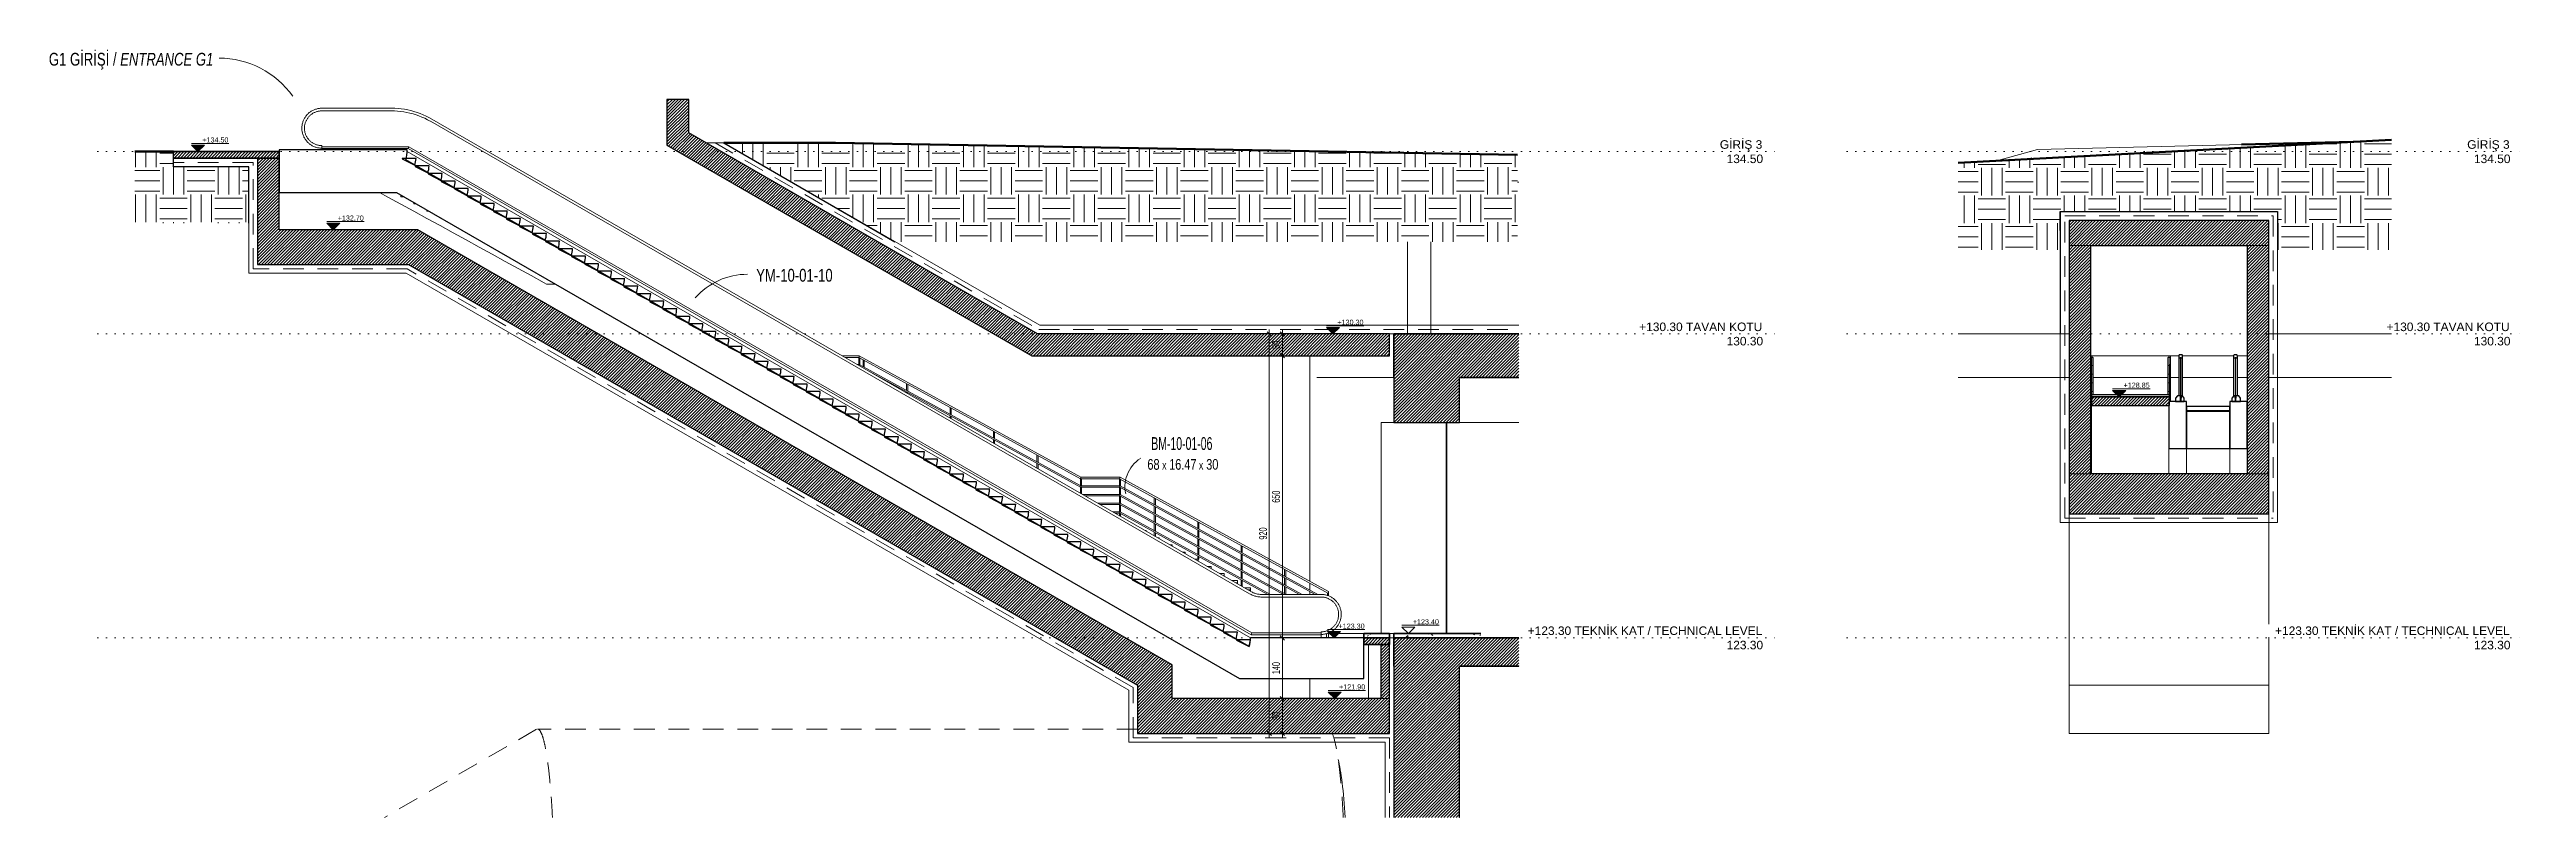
# Model space of a CAD drawing. Header units: centimetres. Extents: x -9500 to 10637, y -7231 to 13725.
# Drawn here: x -5464 to 237, y 11916 to 13685 of the extents above; entities that cross this region are included whole.
import ezdxf

# ---------------------------------------------------------------- set-up
doc = ezdxf.new("R2010")
doc.units = ezdxf.units.CM
doc.header["$LTSCALE"] = 200
doc.linetypes.add('Dot 1mm', pattern=[0.1, 0, -0.1])
doc.linetypes.add('Overhead', pattern=[0.396875, 0.238125, -0.15875])
for name, color, linetype, lineweight in [('A-ANNO-DIMS', 211, 'Continuous', 9), ('A-ANNO-DIMS-100', 211, 'Continuous', 9), ('A-DETL', 90, 'Continuous', 9), ('A-DETL-GENF', 92, 'Continuous', 9), ('A-DETL-MEDM', 33, 'Continuous', 25), ('A-DETL-THIN', 151, 'Continuous', 9), ('A-DETL-WIDE', 214, 'Continuous', 50), ('A-FLOR', 192, 'Continuous', 9), ('A-FLOR-HRAL', 11, 'Continuous', 9), ('A-FLOR-LEVL', 51, 'Continuous', 9), ('A-FLOR-OVHD', 1, 'Overhead', 9), ('A-FLOR-PATT', 8, 'Continuous', 35), ('A-GENM', 13, 'Continuous', 9), ('A-WALL', 113, 'Continuous', 9), ('A-WALL-PATT', 111, 'Continuous', 25), ('C-TOPO', 7, 'Continuous', 9), ('G-ANNO-DIMS', 111, 'Continuous', 9), ('G-ANNO-TEXT', 231, 'Continuous', 9), ('S-STRS', 31, 'Continuous', 9), ('S-STRS-IDEN', 31, 'Continuous', 9)]:
    doc.layers.add(name, color=color, linetype=linetype, lineweight=lineweight)
doc.styles.add('Arial_2', font='arial.ttf', dxfattribs={"height": 19.670659})
doc.styles.add('Arial_3', font='arial.ttf', dxfattribs={"height": 11.802395})
doc.styles.add('Swis721 LtCn BT_2', font='swisscl.ttf', dxfattribs={"height": 24.49923})
doc.styles.add('Swis721 LtCn BT_3', font='swisscl.ttf', dxfattribs={"width": 0.8, "height": 29.399076})
doc.styles.add('Swis721 LtCn BT_4', font='swisscl.ttf', dxfattribs={"width": 0.8, "height": 17.639445})
doc.styles.add('Swis721 LtCn BT_5', font='swisscl.ttf', dxfattribs={"height": 29.399076})
doc.styles.add('Swis721 LtCn BT_6', font='swisscl.ttf', dxfattribs={"height": 19.599384})
doc.dimstyles.new('IUAS_DIMENSION_INSIDE_100', dxfattribs={"dimscale": 30.48, "dimtxt": 18, "dimasz": 0.328084, "dimexe": 0.328084, "dimexo": 0.0625, "dimgap": 0, "dimtad": 1, "dimdec": 0, "dimdsep": 46, "dimtxsty": 'Swis721 LtCn BT_4', "dimblk1": 'OBLIQUE', "dimblk2": 'OBLIQUE', "dimsah": 1, "dimcen": 0.09, "dimdle": 0.328084, "dimazin": 0, "dimtfac": 1, "dimtdec": 4, "dimtix": 1, "dimtmove": 0, "dimatfit": 3, "dimfxl": 0.656168, "dimfxlon": 1, "dimtvp": 1, "dimtolj": 1, "dimtzin": 0, "dimarcsym": 2})
pattern_1 = [(45, (-6480.134, 12152.5), (-3.535534, 3.535534), [])]
pattern_2 = [(45, (13198.475, 13166.263), (-3.5355339, 3.5355339), [])]

msp = doc.modelspace()

# ---------------------------------------------------------------- texts
at = {"layer": 'A-FLOR-LEVL', "attachment_point": 3, "line_spacing_factor": 0.938532, "style": 'Arial_2', "bg_fill": 3, "box_fill_scale": 1.25, "bg_fill_color": 0, "bg_fill_transparency": 0}
for s, insert, char_height, width in [('GİRİŞ 3', (-1522, 13476.3), 19.67, 116.4), ('GİRİŞ 3', (197.9, 13476.3), 19.67, 116.4), ('+130.30 TAVAN KOTU', (-1522, 13056.3), 19.671, 337.2)]:
    msp.add_mtext(s, dxfattribs=dict(at, insert=insert, char_height=char_height, width=width))
at = {"layer": 'G-ANNO-DIMS', "char_height": 11.8, "width": 71.568, "attachment_point": 1, "line_spacing_factor": 0.938532, "style": 'Arial_3'}
for s, insert in [('+134.50', (-5111.9, 13482.9)), ('+132.70', (-4800.4, 13302.9)), ('+130.30', (-2499.8, 13062.9)), ('+128.85', (-690.5, 12917.9)), ('+123.40', (-2326.2, 12372.9)), ('+123.30', (-2497.2, 12362.9)), ('+121.90', (-2495.8, 12222.9))]:
    msp.add_mtext(s, dxfattribs=dict(at, insert=insert))
at = {"layer": 'G-ANNO-TEXT', "color": 7, "char_height": 29.399, "attachment_point": 1, "line_spacing_factor": 0.971848, "style": 'Swis721 LtCn BT_5'}
for s, insert, width in [('G1 GİRİŞİ /\\fSwis721 LtCn BT|b0|i1|c162|p34|; ENTRANCE G1', (-5465.1, 13677.6), 445.68), ('YM-10-01-10', (-3837.2, 13179.9), 239.04)]:
    msp.add_mtext(s, dxfattribs=dict(at, insert=insert, width=width))

# ---------------------------------------------------------------- blocks, each defined once
blk = doc.blocks.new('IUAS_Tunnel_B3_1_merdiven tüneli ORTA - IUAS_Tunnel_B3_1_merdiven tüneli ORTA-1440791-G1-1')
at = {"layer": 'A-GENM', "linetype": 'Overhead'}
blk.add_line((-8137.4, 12119.3), (-8487.4, 11916.2), dxfattribs=at)
blk.add_ellipse((-8135.1, 11754), major_axis=(0, 366), ratio=0.104528, start_param=5.171624, end_param=6.370944, dxfattribs=at)
blk = doc.blocks.new('Generic Models 4 - Generic Models 4-1441373-G1-1')
at = {"layer": 'A-GENM', "linetype": 'Overhead'}
blk.add_line((-6754.3, 12119.4), (-8135.1, 12119.4), dxfattribs=at)
blk.add_ellipse((-6315.1, 11753.7), major_axis=(0, 365.8), ratio=0.104528, start_param=5.172941, end_param=6.057246, dxfattribs=at)
blk = doc.blocks.new('A-YURUYEN MERDIVEN - 1120-1870033-G1-1')
at = {"layer": 'A-GENM'}
for p, q in [((-8471.5, 13550), (-8631.5, 13550)), ((-8631.5, 13544), (-8471.5, 13544)), ((-8381.5, 13519.9), (-6496.6, 12431.6)), ((-6493.6, 12436.8), (-8378.5, 13525.1)), ((-8631.5, 13464), (-8631.5, 13462)), ((-8631.5, 13462), (-8631.5, 13460.5)), ((-8431.4, 13461.2), (-8631.5, 13461.2)), ((-8631.5, 13457), (-8631.5, 13460.5)), ((-8631.5, 13457), (-8631.5, 13454.2)), ((-8432.5, 13457), (-8631.5, 13457)), ((-8431.4, 13461.2), (-8432.5, 13457)), ((-6492.7, 12337), (-8432.5, 13457)), ((-6491.6, 12341.2), (-8431.4, 13461.2)), ((-6494.6, 12330), (-8435.3, 13450.5)), ((-6331.6, 12430), (-6468.1, 12430)), ((-6468.1, 12424), (-6331.6, 12424)), ((-6491.6, 12341.2), (-6492.7, 12337)), ((-6331.6, 12337), (-6492.7, 12337)), ((-6331.6, 12341.2), (-6491.6, 12341.2)), ((-6331.6, 12342), (-6331.6, 12344)), ((-6331.6, 12342), (-6331.6, 12340.5)), ((-6331.6, 12340.5), (-6331.6, 12337)), ((-6331.6, 12337), (-6331.6, 12330))]:
    blk.add_line(p, q, dxfattribs=at)
at = {"layer": 'A-GENM', "lineweight": 25}
for p, q in [((-8435.3, 13454.2), (-8729.5, 13454.2)), ((-8729.5, 13454.2), (-8729.5, 13356)), ((-8414.6, 13434.3), (-8446.6, 13434.3)), ((-8446.6, 13434.3), (-8446.6, 13433.3)), ((-8446.6, 13433.3), (-8417.6, 13418.5)), ((-6497.6, 12310), (-8438.5, 13430.8)), ((-8384.6, 13417), (-8416.6, 13417)), ((-8416.6, 13417), (-8416.6, 13416)), ((-8416.6, 13416), (-8387.6, 13401.2)), ((-8354.6, 13399.7), (-8386.6, 13399.7)), ((-8386.6, 13399.7), (-8386.6, 13398.7)), ((-8386.6, 13398.7), (-8357.6, 13383.9)), ((-8729.5, 13356), (-8459.7, 13356)), ((-8459.7, 13356), (-6519.8, 12236)), ((-8324.6, 13382.3), (-8356.6, 13382.3)), ((-8356.6, 13382.3), (-8356.6, 13381.4)), ((-8356.6, 13381.4), (-8327.6, 13366.6)), ((-8294.6, 13365), (-8326.6, 13365)), ((-8326.6, 13365), (-8326.6, 13364)), ((-8326.6, 13364), (-8297.6, 13349.3)), ((-8264.6, 13347.7), (-8296.6, 13347.7)), ((-8296.6, 13347.7), (-8296.6, 13346.7)), ((-8296.6, 13346.7), (-8267.6, 13331.9)), ((-8234.6, 13330.4), (-8266.6, 13330.4)), ((-8266.6, 13330.4), (-8266.6, 13329.4)), ((-8266.6, 13329.4), (-8237.6, 13314.6)), ((-8204.6, 13313), (-8236.6, 13313)), ((-8236.6, 13313), (-8236.6, 13312.1)), ((-8236.6, 13312.1), (-8207.6, 13297.3)), ((-8174.6, 13295.7), (-8206.6, 13295.7)), ((-8206.6, 13295.7), (-8206.6, 13294.8)), ((-8206.6, 13294.8), (-8177.6, 13280)), ((-8144.6, 13278.4), (-8176.6, 13278.4)), ((-8176.6, 13278.4), (-8176.6, 13277.4)), ((-8176.6, 13277.4), (-8147.6, 13262.7)), ((-8114.6, 13261.1), (-8146.6, 13261.1)), ((-8146.6, 13261.1), (-8146.6, 13260.1)), ((-8146.6, 13260.1), (-8117.6, 13245.3)), ((-8084.6, 13243.8), (-8116.6, 13243.8)), ((-8116.6, 13243.8), (-8116.6, 13242.8)), ((-8116.6, 13242.8), (-8087.6, 13228)), ((-8054.6, 13226.4), (-8086.6, 13226.4)), ((-8086.6, 13226.4), (-8086.6, 13225.5)), ((-8086.6, 13225.5), (-8057.6, 13210.7)), ((-8024.6, 13209.1), (-8056.6, 13209.1)), ((-8056.6, 13209.1), (-8056.6, 13208.2)), ((-8056.6, 13208.2), (-8027.6, 13193.4)), ((-7994.6, 13191.8), (-8026.6, 13191.8)), ((-8026.6, 13191.8), (-8026.6, 13190.8)), ((-8026.6, 13190.8), (-7997.6, 13176.1)), ((-7964.6, 13174.5), (-7996.6, 13174.5)), ((-7996.6, 13174.5), (-7996.6, 13173.5)), ((-7996.6, 13173.5), (-7967.6, 13158.7)), ((-7934.6, 13157.2), (-7966.6, 13157.2)), ((-7966.6, 13157.2), (-7966.6, 13156.2)), ((-7966.6, 13156.2), (-7937.6, 13141.4)), ((-7904.6, 13139.8), (-7936.6, 13139.8)), ((-7936.6, 13139.8), (-7936.6, 13138.9)), ((-7936.6, 13138.9), (-7907.6, 13124.1)), ((-7874.6, 13122.5), (-7906.6, 13122.5)), ((-7906.6, 13122.5), (-7906.6, 13121.5)), ((-7906.6, 13121.5), (-7877.6, 13106.8)), ((-7844.6, 13105.2), (-7876.6, 13105.2)), ((-7876.6, 13105.2), (-7876.6, 13104.2)), ((-7876.6, 13104.2), (-7847.6, 13089.4)), ((-7814.6, 13087.9), (-7846.6, 13087.9)), ((-7846.6, 13087.9), (-7846.6, 13086.9)), ((-7846.6, 13086.9), (-7817.6, 13072.1)), ((-7784.6, 13070.6), (-7816.6, 13070.6)), ((-7816.6, 13070.6), (-7816.6, 13069.6)), ((-7816.6, 13069.6), (-7787.6, 13054.8)), ((-7754.6, 13053.2), (-7786.6, 13053.2)), ((-7786.6, 13053.2), (-7786.6, 13052.3)), ((-7786.6, 13052.3), (-7757.6, 13037.5)), ((-7724.6, 13035.9), (-7756.6, 13035.9)), ((-7756.6, 13035.9), (-7756.6, 13034.9)), ((-7756.6, 13034.9), (-7727.6, 13020.2)), ((-7694.6, 13018.6), (-7726.6, 13018.6)), ((-7726.6, 13018.6), (-7726.6, 13017.6)), ((-7726.6, 13017.6), (-7697.6, 13002.8)), ((-7664.6, 13001.3), (-7696.6, 13001.3)), ((-7696.6, 13001.3), (-7696.6, 13000.3)), ((-7696.6, 13000.3), (-7667.6, 12985.5)), ((-7634.6, 12983.9), (-7666.6, 12983.9)), ((-7666.6, 12983.9), (-7666.6, 12983)), ((-7666.6, 12983), (-7637.6, 12968.2)), ((-7604.6, 12966.6), (-7636.6, 12966.6)), ((-7636.6, 12966.6), (-7636.6, 12965.7)), ((-7636.6, 12965.7), (-7607.6, 12950.9)), ((-7574.6, 12949.3), (-7606.6, 12949.3)), ((-7606.6, 12949.3), (-7606.6, 12948.3)), ((-7606.6, 12948.3), (-7577.6, 12933.6)), ((-7544.6, 12932), (-7576.6, 12932)), ((-7576.6, 12932), (-7576.6, 12931)), ((-7544.6, 12932), (-7576.6, 12932)), ((-7576.6, 12932), (-7576.6, 12931)), ((-7576.6, 12931), (-7547.6, 12916.2)), ((-7576.6, 12931), (-7547.6, 12916.2)), ((-7514.6, 12914.7), (-7546.6, 12914.7)), ((-7546.6, 12914.7), (-7546.6, 12913.7)), ((-7514.6, 12914.7), (-7546.6, 12914.7)), ((-7546.6, 12914.7), (-7546.6, 12913.7)), ((-7546.6, 12913.7), (-7517.6, 12898.9)), ((-7546.6, 12913.7), (-7517.6, 12898.9)), ((-7484.6, 12897.3), (-7516.6, 12897.3)), ((-7516.6, 12897.3), (-7516.6, 12896.4)), ((-7484.6, 12897.3), (-7516.6, 12897.3)), ((-7516.6, 12897.3), (-7516.6, 12896.4)), ((-7516.6, 12896.4), (-7487.6, 12881.6)), ((-7516.6, 12896.4), (-7487.6, 12881.6)), ((-7454.6, 12880), (-7486.6, 12880)), ((-7486.6, 12880), (-7486.6, 12879.1)), ((-7454.6, 12880), (-7486.6, 12880)), ((-7486.6, 12880), (-7486.6, 12879.1)), ((-7486.6, 12879.1), (-7457.6, 12864.3)), ((-7486.6, 12879.1), (-7457.6, 12864.3)), ((-7424.6, 12862.7), (-7456.6, 12862.7)), ((-7456.6, 12862.7), (-7456.6, 12861.7)), ((-7424.6, 12862.7), (-7456.6, 12862.7)), ((-7456.6, 12862.7), (-7456.6, 12861.7)), ((-7456.6, 12861.7), (-7427.6, 12847)), ((-7456.6, 12861.7), (-7427.6, 12847)), ((-7394.6, 12845.4), (-7426.6, 12845.4)), ((-7426.6, 12845.4), (-7426.6, 12844.4)), ((-7394.6, 12845.4), (-7426.6, 12845.4)), ((-7426.6, 12845.4), (-7426.6, 12844.4)), ((-7426.6, 12844.4), (-7397.6, 12829.6)), ((-7426.6, 12844.4), (-7397.6, 12829.6)), ((-7364.6, 12828.1), (-7396.6, 12828.1)), ((-7396.6, 12828.1), (-7396.6, 12827.1)), ((-7396.6, 12827.1), (-7367.6, 12812.3)), ((-7334.6, 12810.7), (-7366.6, 12810.7)), ((-7366.6, 12810.7), (-7366.6, 12809.8)), ((-7366.6, 12809.8), (-7337.6, 12795)), ((-7304.6, 12793.4), (-7336.6, 12793.4)), ((-7336.6, 12793.4), (-7336.6, 12792.4)), ((-7336.6, 12792.4), (-7307.6, 12777.7)), ((-7274.6, 12776.1), (-7306.6, 12776.1)), ((-7306.6, 12776.1), (-7306.6, 12775.1)), ((-7306.6, 12775.1), (-7277.6, 12760.3)), ((-7244.6, 12758.8), (-7276.6, 12758.8)), ((-7276.6, 12758.8), (-7276.6, 12757.8)), ((-7276.6, 12757.8), (-7247.6, 12743)), ((-7214.6, 12741.5), (-7246.6, 12741.5)), ((-7246.6, 12741.5), (-7246.6, 12740.5)), ((-7246.6, 12740.5), (-7217.6, 12725.7)), ((-7184.6, 12724.1), (-7216.6, 12724.1)), ((-7216.6, 12724.1), (-7216.6, 12723.2)), ((-7216.6, 12723.2), (-7187.6, 12708.4)), ((-7154.6, 12706.8), (-7186.6, 12706.8)), ((-7186.6, 12706.8), (-7186.6, 12705.8)), ((-7186.6, 12705.8), (-7157.6, 12691.1)), ((-7124.6, 12689.5), (-7156.6, 12689.5)), ((-7156.6, 12689.5), (-7156.6, 12688.5)), ((-7156.6, 12688.5), (-7127.6, 12673.7)), ((-7094.6, 12672.2), (-7126.6, 12672.2)), ((-7126.6, 12672.2), (-7126.6, 12671.2)), ((-7126.6, 12671.2), (-7097.6, 12656.4)), ((-7064.6, 12654.8), (-7096.6, 12654.8)), ((-7096.6, 12654.8), (-7096.6, 12653.9)), ((-7096.6, 12653.9), (-7067.6, 12639.1)), ((-7034.6, 12637.5), (-7066.6, 12637.5)), ((-7066.6, 12637.5), (-7066.6, 12636.6)), ((-7066.6, 12636.6), (-7037.6, 12621.8)), ((-7004.6, 12620.2), (-7036.6, 12620.2)), ((-7036.6, 12620.2), (-7036.6, 12619.2)), ((-7036.6, 12619.2), (-7007.6, 12604.5)), ((-6974.6, 12602.9), (-7006.6, 12602.9)), ((-7006.6, 12602.9), (-7006.6, 12601.9)), ((-7006.6, 12601.9), (-6977.6, 12587.1)), ((-6944.6, 12585.6), (-6976.6, 12585.6)), ((-6976.6, 12585.6), (-6976.6, 12584.6)), ((-6976.6, 12584.6), (-6947.6, 12569.8)), ((-6914.6, 12568.2), (-6946.6, 12568.2)), ((-6946.6, 12568.2), (-6946.6, 12567.3)), ((-6946.6, 12567.3), (-6917.6, 12552.5)), ((-6884.6, 12550.9), (-6916.6, 12550.9)), ((-6916.6, 12550.9), (-6916.6, 12550)), ((-6916.6, 12550), (-6887.6, 12535.2)), ((-6854.6, 12533.6), (-6886.6, 12533.6)), ((-6886.6, 12533.6), (-6886.6, 12532.6)), ((-6886.6, 12532.6), (-6857.6, 12517.9)), ((-6824.6, 12516.3), (-6856.6, 12516.3)), ((-6856.6, 12516.3), (-6856.6, 12515.3)), ((-6856.6, 12515.3), (-6827.6, 12500.5)), ((-6794.6, 12499), (-6826.6, 12499)), ((-6826.6, 12499), (-6826.6, 12498)), ((-6826.6, 12498), (-6797.6, 12483.2)), ((-6764.6, 12481.6), (-6796.6, 12481.6)), ((-6796.6, 12481.6), (-6796.6, 12480.7)), ((-6796.6, 12480.7), (-6767.6, 12465.9)), ((-6734.6, 12464.3), (-6766.6, 12464.3)), ((-6766.6, 12464.3), (-6766.6, 12463.3)), ((-6766.6, 12463.3), (-6737.6, 12448.6)), ((-6704.6, 12447), (-6736.6, 12447)), ((-6736.6, 12447), (-6736.6, 12446)), ((-6736.6, 12446), (-6707.6, 12431.2)), ((-6674.6, 12429.7), (-6706.6, 12429.7)), ((-6706.6, 12429.7), (-6706.6, 12428.7)), ((-6706.6, 12428.7), (-6677.6, 12413.9)), ((-6644.6, 12412.4), (-6676.6, 12412.4)), ((-6676.6, 12412.4), (-6676.6, 12411.4)), ((-6676.6, 12411.4), (-6647.6, 12396.6)), ((-6614.6, 12395), (-6646.6, 12395)), ((-6646.6, 12395), (-6646.6, 12394.1)), ((-6646.6, 12394.1), (-6617.6, 12379.3)), ((-6584.6, 12377.7), (-6616.6, 12377.7)), ((-6616.6, 12377.7), (-6616.6, 12376.7)), ((-6616.6, 12376.7), (-6587.6, 12362)), ((-6554.6, 12360.4), (-6586.6, 12360.4)), ((-6586.6, 12360.4), (-6586.6, 12359.4)), ((-6586.6, 12359.4), (-6557.6, 12344.6)), ((-6524.6, 12343.1), (-6556.6, 12343.1)), ((-6556.6, 12343.1), (-6556.6, 12342.1)), ((-6556.6, 12342.1), (-6527.6, 12327.3)), ((-6494.6, 12325.8), (-6526.6, 12325.8)), ((-6526.6, 12325.8), (-6526.6, 12324.8)), ((-6526.6, 12324.8), (-6497.6, 12310)), ((-6233.6, 12330), (-6494.6, 12330)), ((-6233.6, 12236), (-6233.6, 12330)), ((-6519.8, 12236), (-6233.6, 12236))]:
    blk.add_line(p, q, dxfattribs=at)
at = {"layer": 'A-GENM', "flags": 128}
for points in [[(-8631.5, 13550), (-8633.4, 13550), (-8635.2, 13549.9), (-8637, 13549.7), (-8638.9, 13549.4), (-8640.7, 13549.1), (-8642.5, 13548.7), (-8644.2, 13548.2), (-8646, 13547.7), (-8647.7, 13547.1), (-8649.4, 13546.4), (-8651.1, 13545.6), (-8652.8, 13544.8), (-8654.4, 13543.9), (-8656, 13543), (-8657.5, 13542), (-8659, 13540.9), (-8660.4, 13539.8), (-8661.9, 13538.6), (-8663.2, 13537.3), (-8664.5, 13536), (-8665.8, 13534.7), (-8667, 13533.3), (-8668.1, 13531.9), (-8669.2, 13530.4), (-8670.2, 13528.9), (-8671.2, 13527.3), (-8672.1, 13525.7), (-8672.9, 13524), (-8673.7, 13522.4), (-8674.4, 13520.7), (-8675, 13518.9), (-8675.6, 13517.2), (-8676.1, 13515.4), (-8676.5, 13513.6), (-8676.9, 13511.8), (-8677.1, 13510), (-8677.3, 13508.2), (-8677.5, 13506.3), (-8677.5, 13504.5), (-8677.5, 13502.7), (-8677.4, 13500.8), (-8677.2, 13499), (-8677, 13497.2), (-8676.7, 13495.3), (-8676.3, 13493.5), (-8675.9, 13491.8), (-8675.3, 13490), (-8674.7, 13488.3), (-8674.1, 13486.5), (-8673.3, 13484.9), (-8672.6, 13483.2), (-8671.7, 13481.6), (-8670.8, 13480), (-8669.8, 13478.4), (-8668.7, 13476.9), (-8667.6, 13475.5), (-8666.4, 13474), (-8665.2, 13472.7), (-8663.9, 13471.3), (-8662.6, 13470.1), (-8661.2, 13468.9), (-8659.8, 13467.7), (-8658.3, 13466.6), (-8656.8, 13465.6), (-8655.2, 13464.6), (-8653.6, 13463.7), (-8652, 13462.8), (-8650.3, 13462), (-8648.7, 13461.3), (-8646.9, 13460.7), (-8645.2, 13460.1), (-8643.4, 13459.6), (-8641.6, 13459.1), (-8639.8, 13458.8), (-8638, 13458.5), (-8636.2, 13458.2), (-8634.4, 13458.1), (-8632.5, 13458), (-8631.5, 13458)], [(-8631.5, 13464), (-8633.1, 13464), (-8634.7, 13464.1), (-8636.3, 13464.3), (-8637.9, 13464.5), (-8639.5, 13464.8), (-8641, 13465.1), (-8642.6, 13465.6), (-8644.1, 13466), (-8645.6, 13466.6), (-8647.1, 13467.2), (-8648.6, 13467.8), (-8650, 13468.5), (-8651.4, 13469.3), (-8652.8, 13470.1), (-8654.1, 13471), (-8655.4, 13471.9), (-8656.7, 13472.9), (-8657.9, 13473.9), (-8659.1, 13475), (-8660.2, 13476.1), (-8661.3, 13477.3), (-8662.4, 13478.5), (-8663.3, 13479.8), (-8664.3, 13481.1), (-8665.2, 13482.4), (-8666, 13483.8), (-8666.8, 13485.1), (-8667.5, 13486.6), (-8668.2, 13488), (-8668.8, 13489.5), (-8669.4, 13491), (-8669.8, 13492.5), (-8670.3, 13494.1), (-8670.6, 13495.6), (-8670.9, 13497.2), (-8671.2, 13498.8), (-8671.4, 13500.4), (-8671.5, 13502), (-8671.5, 13503.6), (-8671.5, 13505.2), (-8671.4, 13506.8), (-8671.3, 13508.4), (-8671.1, 13509.9), (-8670.8, 13511.5), (-8670.5, 13513.1), (-8670.1, 13514.6), (-8669.6, 13516.2), (-8669.1, 13517.7), (-8668.5, 13519.2), (-8667.9, 13520.6), (-8667.2, 13522.1), (-8666.4, 13523.5), (-8665.6, 13524.9), (-8664.8, 13526.2), (-8663.9, 13527.5), (-8662.9, 13528.8), (-8661.9, 13530), (-8660.8, 13531.2), (-8659.7, 13532.4), (-8658.5, 13533.5), (-8657.3, 13534.6), (-8656.1, 13535.6), (-8654.8, 13536.5), (-8653.5, 13537.4), (-8652.1, 13538.3), (-8650.8, 13539.1), (-8649.3, 13539.8), (-8647.9, 13540.5), (-8646.4, 13541.1), (-8644.9, 13541.7), (-8643.4, 13542.2), (-8641.9, 13542.6), (-8640.3, 13543), (-8638.7, 13543.3), (-8637.2, 13543.6), (-8635.6, 13543.8), (-8634, 13543.9), (-8632.4, 13544), (-8631.5, 13544)], [(-8378.5, 13525.1), (-8385, 13528.7), (-8391.6, 13532), (-8398.4, 13535.1), (-8405.3, 13537.8), (-8412.4, 13540.4), (-8419.5, 13542.6), (-8426.7, 13544.5), (-8433.9, 13546.2), (-8441.2, 13547.5), (-8448.6, 13548.6), (-8456, 13549.4), (-8463.5, 13549.8), (-8470.9, 13550), (-8471.5, 13550)], [(-8471.5, 13544), (-8464.3, 13543.9), (-8457.1, 13543.4), (-8449.9, 13542.7), (-8442.8, 13541.7), (-8435.7, 13540.4), (-8428.7, 13538.8), (-8421.7, 13537), (-8414.8, 13534.9), (-8408, 13532.4), (-8401.3, 13529.8), (-8394.7, 13526.8), (-8388.3, 13523.6), (-8382, 13520.2), (-8381.5, 13519.9)], [(-6496.6, 12431.6), (-6494.6, 12430.5), (-6492.6, 12429.5), (-6490.5, 12428.6), (-6488.4, 12427.7), (-6486.2, 12427), (-6484.1, 12426.3), (-6481.9, 12425.7), (-6479.6, 12425.2), (-6477.4, 12424.8), (-6475.1, 12424.4), (-6472.9, 12424.2), (-6470.6, 12424.1), (-6468.3, 12424), (-6468.1, 12424)], [(-6468.1, 12430), (-6470.1, 12430), (-6472.2, 12430.2), (-6474.2, 12430.4), (-6476.2, 12430.7), (-6478.2, 12431), (-6480.2, 12431.5), (-6482.2, 12432), (-6484.2, 12432.6), (-6486.1, 12433.3), (-6488, 12434), (-6489.8, 12434.9), (-6491.7, 12435.8), (-6493.4, 12436.7), (-6493.6, 12436.8)], [(-6331.6, 12338), (-6329.7, 12338), (-6327.9, 12338.1), (-6326.1, 12338.3), (-6324.2, 12338.6), (-6322.4, 12338.9), (-6320.6, 12339.3), (-6318.9, 12339.8), (-6317.1, 12340.3), (-6315.4, 12340.9), (-6313.7, 12341.6), (-6312, 12342.4), (-6310.3, 12343.2), (-6308.7, 12344.1), (-6307.1, 12345), (-6305.6, 12346), (-6304.1, 12347.1), (-6302.6, 12348.2), (-6301.2, 12349.4), (-6299.9, 12350.7), (-6298.6, 12352), (-6297.3, 12353.3), (-6296.1, 12354.7), (-6295, 12356.1), (-6293.9, 12357.6), (-6292.9, 12359.1), (-6291.9, 12360.7), (-6291, 12362.3), (-6290.2, 12364), (-6289.4, 12365.6), (-6288.7, 12367.3), (-6288.1, 12369.1), (-6287.5, 12370.8), (-6287, 12372.6), (-6286.6, 12374.4), (-6286.2, 12376.2), (-6286, 12378), (-6285.8, 12379.8), (-6285.6, 12381.7), (-6285.6, 12383.5), (-6285.6, 12385.3), (-6285.7, 12387.2), (-6285.8, 12389), (-6286.1, 12390.8), (-6286.4, 12392.7), (-6286.8, 12394.5), (-6287.2, 12396.2), (-6287.8, 12398), (-6288.3, 12399.7), (-6289, 12401.5), (-6289.7, 12403.1), (-6290.5, 12404.8), (-6291.4, 12406.4), (-6292.3, 12408), (-6293.3, 12409.6), (-6294.4, 12411.1), (-6295.5, 12412.5), (-6296.7, 12414), (-6297.9, 12415.3), (-6299.2, 12416.7), (-6300.5, 12417.9), (-6301.9, 12419.1), (-6303.3, 12420.3), (-6304.8, 12421.4), (-6306.3, 12422.4), (-6307.9, 12423.4), (-6309.5, 12424.3), (-6311.1, 12425.2), (-6312.7, 12426), (-6314.4, 12426.7), (-6316.2, 12427.3), (-6317.9, 12427.9), (-6319.7, 12428.4), (-6321.5, 12428.9), (-6323.3, 12429.2), (-6325.1, 12429.5), (-6326.9, 12429.8), (-6328.7, 12429.9), (-6330.6, 12430), (-6331.6, 12430)], [(-6331.6, 12424), (-6330, 12424), (-6328.4, 12423.9), (-6326.8, 12423.7), (-6325.2, 12423.5), (-6323.6, 12423.2), (-6322.1, 12422.9), (-6320.5, 12422.4), (-6319, 12422), (-6317.5, 12421.4), (-6316, 12420.8), (-6314.5, 12420.2), (-6313.1, 12419.5), (-6311.7, 12418.7), (-6310.3, 12417.9), (-6309, 12417), (-6307.7, 12416.1), (-6306.4, 12415.1), (-6305.2, 12414.1), (-6304, 12413), (-6302.9, 12411.9), (-6301.8, 12410.7), (-6300.7, 12409.5), (-6299.7, 12408.2), (-6298.8, 12406.9), (-6297.9, 12405.6), (-6297.1, 12404.2), (-6296.3, 12402.9), (-6295.6, 12401.4), (-6294.9, 12400), (-6294.3, 12398.5), (-6293.7, 12397), (-6293.2, 12395.5), (-6292.8, 12393.9), (-6292.5, 12392.4), (-6292.2, 12390.8), (-6291.9, 12389.2), (-6291.7, 12387.6), (-6291.6, 12386), (-6291.6, 12384.4), (-6291.6, 12382.8), (-6291.7, 12381.2), (-6291.8, 12379.6), (-6292, 12378.1), (-6292.3, 12376.5), (-6292.6, 12374.9), (-6293, 12373.4), (-6293.5, 12371.8), (-6294, 12370.3), (-6294.6, 12368.8), (-6295.2, 12367.4), (-6295.9, 12365.9), (-6296.6, 12364.5), (-6297.5, 12363.1), (-6298.3, 12361.8), (-6299.2, 12360.5), (-6300.2, 12359.2), (-6301.2, 12358), (-6302.3, 12356.8), (-6303.4, 12355.6), (-6304.6, 12354.5), (-6305.8, 12353.4), (-6307, 12352.4), (-6308.3, 12351.5), (-6309.6, 12350.6), (-6311, 12349.7), (-6312.3, 12348.9), (-6313.8, 12348.2), (-6315.2, 12347.5), (-6316.7, 12346.9), (-6318.2, 12346.3), (-6319.7, 12345.8), (-6321.2, 12345.4), (-6322.8, 12345), (-6324.3, 12344.7), (-6325.9, 12344.4), (-6327.5, 12344.2), (-6329.1, 12344.1), (-6330.7, 12344), (-6331.6, 12344)]]:
    blk.add_lwpolyline(points, dxfattribs=at)
at = {"layer": 'A-GENM', "lineweight": 25}
for centre, radius, start, end in [((-8494.7, 13450.5), 59.5, 340.7098, 3.6513), ((-8474.6, 13437.3), 60, 341.7668, 357.1125), ((-8444.6, 13420), 60, 341.7668, 357.1125), ((-8414.6, 13402.7), 60, 341.7668, 357.1125), ((-8384.6, 13385.4), 60, 341.7668, 357.1125), ((-8354.6, 13368), 60, 341.7668, 357.1125), ((-8324.6, 13350.7), 60, 341.7668, 357.1125), ((-8294.6, 13333.4), 60, 341.7668, 357.1125), ((-8264.6, 13316.1), 60, 341.7668, 357.1125), ((-8234.6, 13298.8), 60, 341.7668, 357.1125), ((-8204.6, 13281.4), 60, 341.7668, 357.1125), ((-8174.6, 13264.1), 60, 341.7668, 357.1125), ((-8144.6, 13246.8), 60, 341.7668, 357.1125), ((-8114.6, 13229.5), 60, 341.7668, 357.1125), ((-8084.6, 13212.1), 60, 341.7668, 357.1125), ((-8054.6, 13194.8), 60, 341.7668, 357.1125), ((-8024.6, 13177.5), 60, 341.7668, 357.1125), ((-7994.6, 13160.2), 60, 341.7668, 357.1125), ((-7964.6, 13142.9), 60, 341.7668, 357.1125), ((-7934.6, 13125.5), 60, 341.7668, 357.1125), ((-7904.6, 13108.2), 60, 341.7668, 357.1125), ((-7874.6, 13090.9), 60, 341.7668, 357.1125), ((-7844.6, 13073.6), 60, 341.7668, 357.1125), ((-7814.6, 13056.3), 60, 341.7668, 357.1125), ((-7784.6, 13038.9), 60, 341.7668, 357.1125), ((-7754.6, 13021.6), 60, 341.7668, 357.1125), ((-7724.6, 13004.3), 60, 341.7668, 357.1125), ((-7694.6, 12987), 60, 341.7668, 357.1125), ((-7664.6, 12969.7), 60, 341.7668, 357.1125), ((-7634.6, 12952.3), 60, 341.7668, 357.1125), ((-7604.6, 12935), 60, 341.7668, 357.1125), ((-7604.6, 12935), 60, 341.7668, 357.1125), ((-7574.6, 12917.7), 60, 341.7668, 357.1125), ((-7574.6, 12917.7), 60, 341.7668, 357.1125), ((-7544.6, 12900.4), 60, 341.7668, 357.1125), ((-7544.6, 12900.4), 60, 341.7668, 357.1125), ((-7514.6, 12883), 60, 341.7668, 357.1125), ((-7514.6, 12883), 60, 341.7668, 357.1125), ((-7484.6, 12865.7), 60, 341.7668, 357.1125), ((-7484.6, 12865.7), 60, 341.7668, 357.1125), ((-7454.6, 12848.4), 60, 341.7668, 357.1125), ((-7454.6, 12848.4), 60, 341.7668, 357.1125), ((-7424.6, 12831.1), 60, 341.7668, 357.1125), ((-7394.6, 12813.8), 60, 341.7668, 357.1125), ((-7364.6, 12796.4), 60, 341.7668, 357.1125), ((-7334.6, 12779.1), 60, 341.7668, 357.1125), ((-7304.6, 12761.8), 60, 341.7668, 357.1125), ((-7274.6, 12744.5), 60, 341.7668, 357.1125), ((-7244.6, 12727.2), 60, 341.7668, 357.1125), ((-7214.6, 12709.8), 60, 341.7668, 357.1125), ((-7184.6, 12692.5), 60, 341.7668, 357.1125), ((-7154.6, 12675.2), 60, 341.7668, 357.1125), ((-7124.6, 12657.9), 60, 341.7668, 357.1125), ((-7094.6, 12640.6), 60, 341.7668, 357.1125), ((-7064.6, 12623.2), 60, 341.7668, 357.1125), ((-7034.6, 12605.9), 60, 341.7668, 357.1125), ((-7004.6, 12588.6), 60, 341.7668, 357.1125), ((-6974.6, 12571.3), 60, 341.7668, 357.1125), ((-6944.6, 12553.9), 60, 341.7668, 357.1125), ((-6914.6, 12536.6), 60, 341.7668, 357.1125), ((-6884.6, 12519.3), 60, 341.7668, 357.1125), ((-6854.6, 12502), 60, 341.7668, 357.1125), ((-6824.6, 12484.7), 60, 341.7668, 357.1125), ((-6794.6, 12467.3), 60, 341.7668, 357.1125), ((-6764.6, 12450), 60, 341.7668, 357.1125), ((-6734.6, 12432.7), 60, 341.7668, 357.1125), ((-6704.6, 12415.4), 60, 341.7668, 357.1125), ((-6674.6, 12398.1), 60, 341.7668, 357.1125), ((-6644.6, 12380.7), 60, 341.7668, 357.1125), ((-6614.6, 12363.4), 60, 341.7668, 357.1125), ((-6584.6, 12346.1), 60, 341.7668, 357.1125), ((-6554.6, 12328.8), 60, 341.7668, 1.1717), ((-6554.6, 12328.8), 60, 341.7668, 357.1125)]:
    blk.add_arc(centre, radius, start, end, dxfattribs=at)
blk = doc.blocks.new('Railing - 25mm 2-1871817-G1-1')
at = {"layer": 'A-FLOR-HRAL'}
for p, q in [((-6317.1, 12427.6), (-6317.1, 12433.3)), ((-6317, 12433.3), (-6317, 12433.3)), ((-6314.6, 12431.9), (-6314.6, 12426.7))]:
    blk.add_line(p, q, dxfattribs=at)
blk = doc.blocks.new('Railing - 25mm 2-1871821-G1-1')
at = {"layer": 'A-FLOR-HRAL'}
for p, q in [((-6795.8, 12680), (-6795.8, 12696)), ((-6795.8, 12660), (-6795.8, 12677)), ((-6795.8, 12640), (-6795.8, 12657)), ((-6793.3, 12694.8), (-6793.3, 12679.3)), ((-6793.3, 12675.9), (-6793.3, 12659.3)), ((-6793.3, 12655.9), (-6793.3, 12639.3)), ((-6795.8, 12620), (-6795.8, 12637)), ((-6795.8, 12611.3), (-6795.8, 12617)), ((-6793.3, 12610), (-6793.5, 12610)), ((-6793.3, 12635.9), (-6793.3, 12619.4)), ((-6793.3, 12615.9), (-6793.3, 12610))]:
    blk.add_line(p, q, dxfattribs=at)
blk = doc.blocks.new('Railing - 25mm 2-265523-G1-1')
at = {"layer": 'A-FLOR-HRAL'}
for p, q in [((-6885.8, 12680.7), (-6885.8, 12696)), ((-6885.8, 12696), (-6885.6, 12696)), ((-6885.8, 12663.3), (-6885.8, 12677.3)), ((-6883.3, 12696), (-6883.3, 12680)), ((-6883.3, 12677), (-6883.3, 12661.8))]:
    blk.add_line(p, q, dxfattribs=at)
blk = doc.blocks.new('Railing - 25mm 2-V1-G1-1')
at = {"layer": 'A-FLOR-HRAL'}
for p, q in [((-7395.8, 12960), (-7395.8, 12976)), ((-7393.3, 12974.8), (-7393.3, 12959.3))]:
    blk.add_line(p, q, dxfattribs=at)
blk = doc.blocks.new('Railing - 25mm 2-1871823-G1-1')
at = {"layer": 'A-FLOR-HRAL'}
for p, q in [((-6415.8, 12472), (-6415.8, 12487.5)), ((-6415.8, 12487.5), (-6415.8, 12487.5)), ((-6413.3, 12486.1), (-6413.3, 12470.7)), ((-6415.8, 12452), (-6415.8, 12468.6)), ((-6415.8, 12432), (-6415.8, 12448.6)), ((-6413.3, 12467.3), (-6413.3, 12450.7)), ((-6413.3, 12447.3), (-6413.3, 12430.7))]:
    blk.add_line(p, q, dxfattribs=at)
blk = doc.blocks.new('Railing - 25mm 2-1871825-G1-1')
at = {"layer": 'A-FLOR-HRAL'}
for p, q in [((-6515.8, 12527), (-6515.8, 12542.4)), ((-6515.8, 12542.4), (-6515.8, 12542.4)), ((-6513.3, 12541), (-6513.3, 12525.6)), ((-6515.8, 12507), (-6515.8, 12523.5)), ((-6515.8, 12487), (-6515.8, 12503.5)), ((-6515.8, 12467), (-6515.8, 12483.5)), ((-6513.3, 12522.2), (-6513.3, 12505.6)), ((-6513.3, 12502.2), (-6513.3, 12485.6)), ((-6515.8, 12449.6), (-6515.8, 12463.5)), ((-6513.3, 12482.2), (-6513.3, 12465.6)), ((-6513.3, 12462.2), (-6513.3, 12448.2))]:
    blk.add_line(p, q, dxfattribs=at)
blk = doc.blocks.new('Railing - 25mm 2-V2-G1-1')
at = {"layer": 'A-FLOR-HRAL'}
for p, q in [((-6615.8, 12581.9), (-6615.8, 12597.3)), ((-6615.8, 12597.3), (-6615.8, 12597.3)), ((-6615.8, 12561.9), (-6615.8, 12578.5)), ((-6615.8, 12541.9), (-6615.8, 12558.5)), ((-6613.3, 12595.9), (-6613.3, 12580.5)), ((-6613.3, 12577.1), (-6613.3, 12560.5)), ((-6613.3, 12557.1), (-6613.3, 12540.5)), ((-6615.8, 12521.9), (-6615.8, 12538.5)), ((-6615.8, 12511.2), (-6615.8, 12518.5)), ((-6613.3, 12511.2), (-6614.6, 12511.2)), ((-6613.3, 12537.1), (-6613.3, 12520.5)), ((-6613.3, 12517.1), (-6613.3, 12511.2))]:
    blk.add_line(p, q, dxfattribs=at)
blk = doc.blocks.new('Railing - 25mm 2-V3-G1-1')
at = {"layer": 'A-FLOR-HRAL'}
for p, q in [((-6715.8, 12636.8), (-6715.8, 12652.2)), ((-6715.8, 12652.2), (-6715.8, 12652.2)), ((-6715.8, 12616.8), (-6715.8, 12633.4)), ((-6715.8, 12596.8), (-6715.8, 12613.4)), ((-6713.3, 12650.8), (-6713.3, 12635.4)), ((-6713.3, 12632), (-6713.3, 12615.4)), ((-6713.3, 12612), (-6713.3, 12595.4)), ((-6715.8, 12576.8), (-6715.8, 12593.4)), ((-6715.8, 12565.1), (-6715.8, 12573.4)), ((-6713.3, 12592), (-6713.3, 12575.4)), ((-6713.3, 12572), (-6713.3, 12563.7))]:
    blk.add_line(p, q, dxfattribs=at)
blk = doc.blocks.new('Railing - 25mm 2-V4-G1-1')
at = {"layer": 'A-FLOR-HRAL'}
for p, q in [((-6985.8, 12735.6), (-6985.8, 12751)), ((-6985.8, 12751), (-6985.8, 12751)), ((-6985.8, 12721), (-6985.8, 12732.2)), ((-6983.3, 12749.7), (-6983.3, 12734.2)), ((-6983.3, 12730.8), (-6983.3, 12719.5))]:
    blk.add_line(p, q, dxfattribs=at)
blk = doc.blocks.new('Railing - 25mm 2-V5-G1-1')
at = {"layer": 'A-FLOR-HRAL'}
for p, q in [((-7085.8, 12790.5), (-7085.8, 12805.9)), ((-7085.8, 12805.9), (-7085.8, 12805.9)), ((-7085.8, 12778.7), (-7085.8, 12787.1)), ((-7083.3, 12804.6), (-7083.3, 12789.1)), ((-7083.3, 12785.7), (-7083.3, 12777.3))]:
    blk.add_line(p, q, dxfattribs=at)
blk = doc.blocks.new('Railing - 25mm 2-V6-G1-1')
at = {"layer": 'A-FLOR-HRAL'}
for p, q in [((-7185.8, 12845.4), (-7185.8, 12860.8)), ((-7185.8, 12860.8), (-7185.8, 12860.8)), ((-7185.8, 12836.5), (-7185.8, 12842)), ((-7183.3, 12859.5), (-7183.3, 12844)), ((-7183.3, 12840.6), (-7183.3, 12835))]:
    blk.add_line(p, q, dxfattribs=at)
blk = doc.blocks.new('Railing - 25mm 2-V7-G1-1')
at = {"layer": 'A-FLOR-HRAL'}
for p, q in [((-7285.8, 12900.3), (-7285.8, 12915.7)), ((-7285.8, 12915.7), (-7285.8, 12915.7)), ((-7285.8, 12894.2), (-7285.8, 12896.9)), ((-7283.3, 12914.4), (-7283.3, 12898.9)), ((-7283.3, 12895.5), (-7283.3, 12892.8))]:
    blk.add_line(p, q, dxfattribs=at)
blk = doc.blocks.new('Railing - 25mm 2-V8-G1-1')
at = {"layer": 'A-FLOR-HRAL'}
for p, q in [((-7385.8, 12955.2), (-7385.8, 12970.6)), ((-7385.8, 12970.6), (-7385.8, 12970.6)), ((-7383.3, 12969.3), (-7383.3, 12953.8))]:
    blk.add_line(p, q, dxfattribs=at)
blk = doc.blocks.new('Railing - Railing-1685293-G1-1')
at = {"layer": 'A-FLOR-HRAL'}
for p, q in [((-7394.6, 12980), (-7434.4, 12980)), ((-7427.4, 12976), (-7395.6, 12976)), ((-7394.6, 12960), (-7399.7, 12960)), ((-7395.6, 12976), (-6885.6, 12696)), ((-6884.6, 12700), (-7394.6, 12980)), ((-6884.6, 12680), (-7394.6, 12960)), ((-7379.3, 12948.2), (-6885.3, 12677)), ((-6885.6, 12696), (-6795.6, 12696)), ((-6885.3, 12677), (-6795.3, 12677)), ((-6794.6, 12700), (-6884.6, 12700)), ((-6794.6, 12680), (-6884.6, 12680)), ((-6794.6, 12660), (-6880.1, 12660)), ((-6874.9, 12657), (-6795.3, 12657)), ((-6795.6, 12696), (-6314.6, 12431.9)), ((-6795.3, 12677), (-6345.4, 12430)), ((-6795.3, 12657), (-6381.9, 12430)), ((-6314.6, 12436.5), (-6794.6, 12700)), ((-6339.2, 12430), (-6794.6, 12680)), ((-6375.6, 12430), (-6794.6, 12660)), ((-6794.6, 12640), (-6845.5, 12640)), ((-6840.3, 12637), (-6795.3, 12637)), ((-6794.6, 12620), (-6810.9, 12620)), ((-6805.7, 12617), (-6795.3, 12617)), ((-6795.3, 12637), (-6418.3, 12430)), ((-6795.3, 12617), (-6454.7, 12430)), ((-6412.1, 12430), (-6794.6, 12640)), ((-6448.5, 12430), (-6794.6, 12620))]:
    blk.add_line(p, q, dxfattribs=at)
at = {"layer": 'A-FLOR-HRAL', "flags": 128}
for points in [[(-6314.6, 12436.5), (-6314.6, 12436.4), (-6314.6, 12436.2), (-6314.6, 12435.8), (-6314.6, 12435.3), (-6314.6, 12434.8), (-6314.6, 12434.2)], [(-6314.6, 12434.2), (-6314.6, 12433.6), (-6314.6, 12433), (-6314.6, 12432.6), (-6314.6, 12432.2), (-6314.6, 12432), (-6314.6, 12431.9)]]:
    blk.add_lwpolyline(points, dxfattribs=at)
at = {"layer": 'A-FLOR-HRAL'}
for points, knots in [([(-7395.1, 12978), (-7395.1, 12977.8), (-7395.2, 12977.5), (-7395.3, 12977), (-7395.4, 12976.6), (-7395.5, 12976.1), (-7395.6, 12976), (-7395.6, 12976)], [0, 0, 0, 0, 0.0833333, 0.1666667, 0.25, 0.3333333, 0.5, 0.5, 0.5, 0.5]), ([(-7394.6, 12980), (-7394.6, 12980), (-7394.6, 12979.9), (-7394.7, 12979.4), (-7394.8, 12979), (-7394.9, 12978.5), (-7395, 12978.2), (-7395.1, 12978)], [0.5, 0.5, 0.5, 0.5, 0.6666667, 0.75, 0.8333333, 0.9166667, 1, 1, 1, 1]), ([(-7394.6, 12960), (-7394.6, 12960), (-7394.6, 12959.9), (-7394.7, 12959.6), (-7394.7, 12959.3), (-7394.8, 12958.9), (-7394.9, 12958.6), (-7394.9, 12958.5)], [0.5, 0.5, 0.5, 0.5, 0.6666667, 0.75, 0.8333333, 0.9166667, 1, 1, 1, 1]), ([(-6885.1, 12698), (-6885.1, 12697.8), (-6885.2, 12697.5), (-6885.3, 12697), (-6885.4, 12696.6), (-6885.5, 12696.1), (-6885.6, 12696), (-6885.6, 12696)], [0, 0, 0, 0, 0.0833333, 0.1666667, 0.25, 0.3333333, 0.5, 0.5, 0.5, 0.5]), ([(-6884.9, 12678.5), (-6885, 12678.4), (-6885, 12678.1), (-6885.1, 12677.7), (-6885.2, 12677.4), (-6885.3, 12677.1), (-6885.3, 12677), (-6885.3, 12677)], [0, 0, 0, 0, 0.0833333, 0.1666667, 0.25, 0.3333333, 0.5, 0.5, 0.5, 0.5]), ([(-6884.6, 12700), (-6884.6, 12700), (-6884.6, 12699.9), (-6884.7, 12699.4), (-6884.8, 12699), (-6884.9, 12698.5), (-6885, 12698.2), (-6885.1, 12698)], [0.5, 0.5, 0.5, 0.5, 0.6666667, 0.75, 0.8333333, 0.9166667, 1, 1, 1, 1]), ([(-6884.6, 12680), (-6884.6, 12680), (-6884.6, 12679.9), (-6884.7, 12679.6), (-6884.7, 12679.3), (-6884.8, 12678.9), (-6884.9, 12678.6), (-6884.9, 12678.5)], [0.5, 0.5, 0.5, 0.5, 0.6666667, 0.75, 0.8333333, 0.9166667, 1, 1, 1, 1]), ([(-6795.1, 12698), (-6795.1, 12697.8), (-6795.2, 12697.5), (-6795.3, 12697), (-6795.4, 12696.6), (-6795.5, 12696.1), (-6795.6, 12696), (-6795.6, 12696)], [0, 0, 0, 0, 0.0833333, 0.1666667, 0.25, 0.3333333, 0.5, 0.5, 0.5, 0.5]), ([(-6794.9, 12678.5), (-6795, 12678.4), (-6795, 12678.1), (-6795.1, 12677.7), (-6795.2, 12677.4), (-6795.3, 12677.1), (-6795.3, 12677), (-6795.3, 12677)], [0, 0, 0, 0, 0.0833333, 0.1666667, 0.25, 0.3333333, 0.5, 0.5, 0.5, 0.5]), ([(-6794.9, 12658.5), (-6795, 12658.4), (-6795, 12658.1), (-6795.1, 12657.7), (-6795.2, 12657.4), (-6795.3, 12657.1), (-6795.3, 12657), (-6795.3, 12657)], [0, 0, 0, 0, 0.0833333, 0.1666667, 0.25, 0.3333333, 0.5, 0.5, 0.5, 0.5]), ([(-6794.6, 12700), (-6794.6, 12700), (-6794.6, 12699.9), (-6794.7, 12699.4), (-6794.8, 12699), (-6794.9, 12698.5), (-6795, 12698.2), (-6795.1, 12698)], [0.5, 0.5, 0.5, 0.5, 0.6666667, 0.75, 0.8333333, 0.9166667, 1, 1, 1, 1]), ([(-6794.6, 12680), (-6794.6, 12680), (-6794.6, 12679.9), (-6794.7, 12679.6), (-6794.7, 12679.3), (-6794.8, 12678.9), (-6794.9, 12678.6), (-6794.9, 12678.5)], [0.5, 0.5, 0.5, 0.5, 0.6666667, 0.75, 0.8333333, 0.9166667, 1, 1, 1, 1]), ([(-6794.6, 12660), (-6794.6, 12660), (-6794.6, 12659.9), (-6794.7, 12659.6), (-6794.7, 12659.3), (-6794.8, 12658.9), (-6794.9, 12658.6), (-6794.9, 12658.5)], [0.5, 0.5, 0.5, 0.5, 0.6666667, 0.75, 0.8333333, 0.9166667, 1, 1, 1, 1]), ([(-6794.9, 12638.5), (-6795, 12638.4), (-6795, 12638.1), (-6795.1, 12637.7), (-6795.2, 12637.4), (-6795.3, 12637.1), (-6795.3, 12637), (-6795.3, 12637)], [0, 0, 0, 0, 0.0833333, 0.1666667, 0.25, 0.3333333, 0.5, 0.5, 0.5, 0.5]), ([(-6794.9, 12618.5), (-6795, 12618.4), (-6795, 12618.1), (-6795.1, 12617.7), (-6795.2, 12617.4), (-6795.3, 12617.1), (-6795.3, 12617), (-6795.3, 12617)], [0, 0, 0, 0, 0.0833333, 0.1666667, 0.25, 0.3333333, 0.5, 0.5, 0.5, 0.5]), ([(-6794.6, 12640), (-6794.6, 12640), (-6794.6, 12639.9), (-6794.7, 12639.6), (-6794.7, 12639.3), (-6794.8, 12638.9), (-6794.9, 12638.6), (-6794.9, 12638.5)], [0.5, 0.5, 0.5, 0.5, 0.6666667, 0.75, 0.8333333, 0.9166667, 1, 1, 1, 1]), ([(-6794.6, 12620), (-6794.6, 12620), (-6794.6, 12619.9), (-6794.7, 12619.6), (-6794.7, 12619.3), (-6794.8, 12618.9), (-6794.9, 12618.6), (-6794.9, 12618.5)], [0.5, 0.5, 0.5, 0.5, 0.6666667, 0.75, 0.8333333, 0.9166667, 1, 1, 1, 1])]:
    blk.add_open_spline(points, degree=3, knots=knots, dxfattribs=at)
blk.add_open_spline([(-7394.9, 12958.5), (-7395, 12958.4), (-7395, 12958.1), (-7395.1, 12957.7), (-7395.2, 12957.5), (-7395.2, 12957.4)], degree=3, dxfattribs=at)
for name in ['Railing - 25mm 2-V1-G1-1', 'Railing - 25mm 2-V8-G1-1', 'Railing - 25mm 2-V7-G1-1', 'Railing - 25mm 2-V6-G1-1', 'Railing - 25mm 2-V5-G1-1', 'Railing - 25mm 2-V4-G1-1', 'Railing - 25mm 2-265523-G1-1', 'Railing - 25mm 2-1871821-G1-1', 'Railing - 25mm 2-V3-G1-1', 'Railing - 25mm 2-V2-G1-1', 'Railing - 25mm 2-1871825-G1-1', 'Railing - 25mm 2-1871823-G1-1', 'Railing - 25mm 2-1871817-G1-1']:
    blk.add_blockref(name, (0, 0))
blk = doc.blocks.new('Generic Models 1 - Generic Models 11-1853669-G1-1')
at = {"layer": 'A-GENM'}
h = blk.add_hatch(dxfattribs=at)
h.set_pattern_fill('FP_4', color=256, style=0, pattern_type=2)
h.set_pattern_definition(pattern_1)
h.paths.add_polyline_path([(-6275, 12110), (-6174.3, 12110), (-6174.3, 12190), (-6674.3, 12190), (-6674.3, 12267.5), (-8410.7, 13270), (-8729.5, 13270), (-8729.5, 13435), (-8779.5, 13435), (-8779.5, 13190), (-8432.2, 13190), (-6754.3, 12221.3), (-6754.3, 12110), (-6324.7, 12110)], flags=0)
h.paths.add_polyline_path([(-6673.1, 12979.8), (-6174.3, 12979.8), (-6174.3, 13030), (-6984.5, 13030), (-7787.3, 13493.5), (-7787.3, 13570), (-7837.3, 13570), (-7837.3, 13464.6), (-6997.5, 12979.8)], flags=0)
at = {"layer": 'A-GENM', "lineweight": 25}
for p, q in [((-7787.3, 13570), (-7837.3, 13570)), ((-7837.3, 13570), (-7837.3, 13464.6)), ((-7787.3, 13493.5), (-7787.3, 13570)), ((-7837.3, 13464.6), (-6997.5, 12979.8)), ((-6984.5, 13030), (-7787.3, 13493.5)), ((-8729.5, 13435), (-8779.5, 13435)), ((-8779.5, 13435), (-8779.5, 13190)), ((-8729.5, 13270), (-8729.5, 13435)), ((-8410.7, 13270), (-8729.5, 13270)), ((-6674.3, 12267.5), (-8410.7, 13270)), ((-8779.5, 13190), (-8432.2, 13190)), ((-8432.2, 13190), (-6754.3, 12221.3)), ((-6174.3, 13030), (-6984.5, 13030)), ((-6174.3, 12979.8), (-6174.3, 13030)), ((-6997.5, 12979.8), (-6174.3, 12979.8)), ((-6674.3, 12190), (-6674.3, 12267.5)), ((-6754.3, 12221.3), (-6754.3, 12110)), ((-6194.4, 12190), (-6674.3, 12190)), ((-6174.3, 12110), (-6174.3, 12190)), ((-6174.3, 12190), (-6174.3, 12190)), ((-6754.3, 12110), (-6174.3, 12110))]:
    blk.add_line(p, q, dxfattribs=at)
at = {"layer": 'A-GENM'}
blk.add_line((-6174.3, 12190), (-6194.4, 12190), dxfattribs=at)
blk = doc.blocks.new('A-YURUYEN MERDIVEN - 1120-1870033-G1-2')
at = {"layer": 'A-GENM', "lineweight": 25}
for p, q in [((6451.7, 12979.5), (6451.7, 12977.2)), ((6458.7, 12981.8), (6453.7, 12981.8)), ((6453.7, 12974.9), (6458.7, 12974.9)), ((6457.2, 12974.9), (6455.2, 12974.9)), ((6455.2, 12974.9), (6455.2, 12874.4)), ((6457.2, 12874.4), (6457.2, 12974.9)), ((6460.7, 12977.2), (6460.7, 12979.5)), ((6577.7, 12979.5), (6577.7, 12977.2)), ((6584.7, 12981.8), (6579.7, 12981.8)), ((6579.7, 12974.9), (6584.7, 12974.9)), ((6583.2, 12974.9), (6581.2, 12974.9)), ((6581.2, 12974.9), (6581.2, 12874.4)), ((6583.2, 12874.4), (6583.2, 12974.9)), ((6586.7, 12977.2), (6586.7, 12979.5)), ((6448.5, 12887.4), (6444.2, 12882.5)), ((6444.2, 12882.5), (6444.2, 12874.4)), ((6455.5, 12887.4), (6448.5, 12887.4)), ((6455.5, 12882.5), (6455.5, 12887.4)), ((6457, 12882.5), (6455.5, 12882.5)), ((6460, 12887.4), (6457, 12887.4)), ((6457, 12887.4), (6457, 12882.5)), ((6464.2, 12882.5), (6460, 12887.4)), ((6464.2, 12874.4), (6464.2, 12882.5)), ((6578.5, 12887.4), (6574.2, 12882.5)), ((6574.2, 12882.5), (6574.2, 12874.4)), ((6581.5, 12887.4), (6578.5, 12887.4)), ((6581.5, 12882.5), (6581.5, 12887.4)), ((6583, 12882.5), (6581.5, 12882.5)), ((6590, 12887.4), (6583, 12887.4)), ((6583, 12887.4), (6583, 12882.5)), ((6594.2, 12882.5), (6590, 12887.4)), ((6594.2, 12874.4), (6594.2, 12882.5)), ((6469.2, 12874.4), (6429.2, 12874.4)), ((6429.2, 12874.4), (6429.2, 12765.9)), ((6444.2, 12874.4), (6464.2, 12874.4)), ((6455.2, 12874.4), (6457.2, 12874.4)), ((6469.2, 12765.9), (6469.2, 12874.4)), ((6469.2, 12862.7), (6469.2, 12852)), ((6569.2, 12862.7), (6469.2, 12862.7)), ((6469.2, 12862.7), (6469.2, 12852)), ((6569.2, 12862.7), (6469.2, 12862.7)), ((6469.2, 12852.8), (6469.2, 12765.9)), ((6569.2, 12852.8), (6469.2, 12852.8)), ((6469.2, 12852), (6569.2, 12852)), ((6469.2, 12852), (6569.2, 12852)), ((6569.2, 12874.4), (6569.2, 12765.9)), ((6609.2, 12874.4), (6569.2, 12874.4)), ((6569.2, 12852), (6569.2, 12862.7)), ((6569.2, 12852), (6569.2, 12862.7)), ((6569.2, 12765.9), (6569.2, 12852.8)), ((6574.2, 12874.4), (6594.2, 12874.4)), ((6581.2, 12874.4), (6583.2, 12874.4)), ((6609.2, 12765.9), (6609.2, 12874.4)), ((6429.2, 12765.9), (6469.2, 12765.9)), ((6469.2, 12765.9), (6569.2, 12765.9)), ((6569.2, 12765.9), (6609.2, 12765.9))]:
    blk.add_line(p, q, dxfattribs=at)
at = {"layer": 'A-GENM'}
for p, q in [((6451.7, 12977.2), (6451.7, 12887.4)), ((6460.7, 12886.5), (6460.7, 12977.2)), ((6577.7, 12977.2), (6577.7, 12886.5)), ((6586.7, 12887.4), (6586.7, 12977.2)), ((6429.2, 12708.1), (6429.2, 12765.9)), ((6469.2, 12765.9), (6469.2, 12708.1)), ((6469.2, 12708.1), (6469.2, 12765.9)), ((6569.2, 12708.1), (6569.2, 12765.9)), ((6569.2, 12765.9), (6569.2, 12708.1))]:
    blk.add_line(p, q, dxfattribs=at)
at = {"layer": 'A-GENM', "lineweight": 25, "flags": 128}
for points in [[(6453.7, 12981.8), (6453.3, 12981.7), (6452.9, 12981.6), (6452.5, 12981.3), (6452.2, 12980.9), (6451.9, 12980.5), (6451.8, 12980), (6451.7, 12979.5)], [(6451.7, 12977.2), (6451.8, 12976.7), (6451.9, 12976.2), (6452.2, 12975.7), (6452.5, 12975.4), (6452.9, 12975.1), (6453.3, 12974.9), (6453.7, 12974.9)], [(6460.7, 12979.5), (6460.7, 12980), (6460.5, 12980.5), (6460.3, 12980.9), (6460, 12981.3), (6459.6, 12981.6), (6459.2, 12981.7), (6458.7, 12981.8)], [(6458.7, 12974.9), (6459.2, 12974.9), (6459.6, 12975.1), (6460, 12975.4), (6460.3, 12975.7), (6460.5, 12976.2), (6460.7, 12976.7), (6460.7, 12977.2)], [(6579.7, 12981.8), (6579.3, 12981.7), (6578.9, 12981.6), (6578.5, 12981.3), (6578.2, 12980.9), (6577.9, 12980.5), (6577.8, 12980), (6577.7, 12979.5)], [(6577.7, 12977.2), (6577.8, 12976.7), (6577.9, 12976.2), (6578.2, 12975.7), (6578.5, 12975.4), (6578.9, 12975.1), (6579.3, 12974.9), (6579.7, 12974.9)], [(6586.7, 12979.5), (6586.7, 12980), (6586.5, 12980.5), (6586.3, 12980.9), (6586, 12981.3), (6585.6, 12981.6), (6585.2, 12981.7), (6584.7, 12981.8)], [(6584.7, 12974.9), (6585.2, 12974.9), (6585.6, 12975.1), (6586, 12975.4), (6586.3, 12975.7), (6586.5, 12976.2), (6586.7, 12976.7), (6586.7, 12977.2)]]:
    blk.add_lwpolyline(points, dxfattribs=at)
blk = doc.blocks.new('Railing - 25mm 2-265523-G1-2')
at = {"layer": 'A-FLOR-HRAL'}
for p, q in [((6251.9, 12976), (6251.9, 12959.1)), ((6254.4, 12976), (6251.9, 12976)), ((6251.9, 12957.9), (6251.9, 12939.1)), ((6254.4, 12890), (6254.4, 12976)), ((6251.9, 12937.9), (6251.9, 12919.1)), ((6251.9, 12917.9), (6251.9, 12899.1)), ((6251.9, 12897.9), (6251.9, 12890))]:
    blk.add_line(p, q, dxfattribs=at)
blk = doc.blocks.new('Railing - Railing-1685289-G1-2')
at = {"layer": 'A-FLOR-HRAL'}
for p, q in [((6252.2, 12956.5), (6252.2, 12958.5)), ((6252.7, 12975.8), (6252.7, 12978)), ((6252.2, 12936.5), (6252.2, 12938.5)), ((6252.2, 12916.5), (6252.2, 12918.5)), ((6252.2, 12896.5), (6252.2, 12898.5))]:
    blk.add_line(p, q, dxfattribs=at)
at = {"layer": 'A-FLOR-HRAL', "lineweight": 18}
for centre, radius, start, end in [((6250.7, 12978), 2, 0, 180), ((6250.7, 12978), 2, 180, 0), ((6250.7, 12958.5), 1.5, 0, 180), ((6250.7, 12958.5), 1.5, 180, 0), ((6250.7, 12938.5), 1.5, 0, 180), ((6250.7, 12938.5), 1.5, 180, 0), ((6250.7, 12918.5), 1.5, 0, 180), ((6250.7, 12918.5), 1.5, 180, 0), ((6250.7, 12898.5), 1.5, 0, 180), ((6250.7, 12898.5), 1.5, 180, 0)]:
    blk.add_arc(centre, radius, start, end, dxfattribs=at)
at = {"layer": 'A-FLOR-HRAL'}
for points, knots in [([(6249.2, 12958.9), (6249.3, 12959), (6249.4, 12959.3), (6249.6, 12959.6), (6250, 12959.9), (6250.7, 12960.1), (6251.3, 12959.9), (6251.8, 12959.6), (6251.9, 12959.4), (6252, 12959.3)], [0.0833333, 0.0833333, 0.0833333, 0.0833333, 0.1666667, 0.25, 0.3333333, 0.5, 0.6666667, 0.75, 0.8333333, 0.8333333, 0.8333333, 0.8333333]), ([(6252.1, 12958), (6252.1, 12957.9), (6252, 12957.7), (6251.8, 12957.4), (6251.3, 12957.1), (6250.7, 12956.9), (6250, 12957.1), (6249.6, 12957.4), (6249.4, 12957.7), (6249.3, 12958), (6249.2, 12958.1)], [0.1008066, 0.1008066, 0.1008066, 0.1008066, 0.1666667, 0.25, 0.3333333, 0.5, 0.6666667, 0.75, 0.8333333, 0.9166667, 0.9166667, 0.9166667, 0.9166667]), ([(6249.2, 12938.9), (6249.3, 12939), (6249.4, 12939.3), (6249.6, 12939.6), (6250, 12939.9), (6250.7, 12940.1), (6251.3, 12939.9), (6251.8, 12939.6), (6251.9, 12939.4), (6252, 12939.3)], [0.0833333, 0.0833333, 0.0833333, 0.0833333, 0.1666667, 0.25, 0.3333333, 0.5, 0.6666667, 0.75, 0.8333333, 0.8333333, 0.8333333, 0.8333333]), ([(6249.3, 12979.4), (6249.4, 12979.5), (6249.8, 12979.9), (6250.7, 12980.1), (6251.6, 12979.9), (6252.1, 12979.4), (6252.4, 12979), (6252.6, 12978.5), (6252.7, 12978.2), (6252.7, 12978)], [0.25, 0.25, 0.25, 0.25, 0.3333333, 0.5, 0.6666667, 0.75, 0.8333333, 0.9166667, 1, 1, 1, 1]), ([(6252.7, 12978), (6252.7, 12977.8), (6252.6, 12977.5), (6252.4, 12977), (6252.1, 12976.6), (6251.6, 12976.1), (6250.7, 12975.9), (6249.8, 12976.1), (6249.4, 12976.5), (6249.3, 12976.6)], [0, 0, 0, 0, 0.0833333, 0.1666667, 0.25, 0.3333333, 0.5, 0.6666667, 0.75, 0.75, 0.75, 0.75]), ([(6252.1, 12938), (6252.1, 12937.9), (6252, 12937.7), (6251.8, 12937.4), (6251.3, 12937.1), (6250.7, 12936.9), (6250, 12937.1), (6249.6, 12937.4), (6249.4, 12937.7), (6249.3, 12938), (6249.2, 12938.1)], [0.1008066, 0.1008066, 0.1008066, 0.1008066, 0.1666667, 0.25, 0.3333333, 0.5, 0.6666667, 0.75, 0.8333333, 0.9166667, 0.9166667, 0.9166667, 0.9166667]), ([(6249.2, 12918.9), (6249.3, 12919), (6249.4, 12919.3), (6249.6, 12919.6), (6250, 12919.9), (6250.7, 12920.1), (6251.3, 12919.9), (6251.8, 12919.6), (6251.9, 12919.4), (6252, 12919.3)], [0.0833333, 0.0833333, 0.0833333, 0.0833333, 0.1666667, 0.25, 0.3333333, 0.5, 0.6666667, 0.75, 0.8333333, 0.8333333, 0.8333333, 0.8333333]), ([(6252.1, 12918), (6252.1, 12917.9), (6252, 12917.7), (6251.8, 12917.4), (6251.3, 12917.1), (6250.7, 12916.9), (6250, 12917.1), (6249.6, 12917.4), (6249.4, 12917.7), (6249.3, 12918), (6249.2, 12918.1)], [0.1008066, 0.1008066, 0.1008066, 0.1008066, 0.1666667, 0.25, 0.3333333, 0.5, 0.6666667, 0.75, 0.8333333, 0.9166667, 0.9166667, 0.9166667, 0.9166667]), ([(6249.2, 12898.9), (6249.3, 12899), (6249.4, 12899.3), (6249.6, 12899.6), (6250, 12899.9), (6250.7, 12900.1), (6251.3, 12899.9), (6251.8, 12899.6), (6251.9, 12899.4), (6252, 12899.3)], [0.0833333, 0.0833333, 0.0833333, 0.0833333, 0.1666667, 0.25, 0.3333333, 0.5, 0.6666667, 0.75, 0.8333333, 0.8333333, 0.8333333, 0.8333333]), ([(6252.1, 12898), (6252.1, 12897.9), (6252, 12897.7), (6251.8, 12897.4), (6251.3, 12897.1), (6250.7, 12896.9), (6250, 12897.1), (6249.6, 12897.4), (6249.4, 12897.7), (6249.3, 12898), (6249.2, 12898.1)], [0.1008066, 0.1008066, 0.1008066, 0.1008066, 0.1666667, 0.25, 0.3333333, 0.5, 0.6666667, 0.75, 0.8333333, 0.9166667, 0.9166667, 0.9166667, 0.9166667])]:
    blk.add_open_spline(points, degree=3, knots=knots, dxfattribs=at)
blk.add_blockref('Railing - 25mm 2-265523-G1-2', (0, 0))
blk = doc.blocks.new('Railing - Railing-1685293-G1-2')
at = {"layer": 'A-FLOR-HRAL'}
for p, q in [((6428.6, 12978), (6428.6, 12975.8)), ((6429.1, 12958.5), (6429.1, 12956.5)), ((6432.1, 12938.5), (6432.1, 12958.5)), ((6432.6, 12874.4), (6432.6, 12978)), ((6429.1, 12938.5), (6429.1, 12936.5)), ((6429.1, 12918.5), (6429.1, 12916.5)), ((6429.1, 12898.5), (6429.1, 12896.5)), ((6432.1, 12918.5), (6432.1, 12938.5)), ((6432.1, 12898.5), (6432.1, 12918.5)), ((6432.1, 12874.4), (6432.1, 12898.5))]:
    blk.add_line(p, q, dxfattribs=at)
at = {"layer": 'A-FLOR-HRAL', "lineweight": 18}
for centre, radius, start, end in [((6430.6, 12978), 2, 0, 180), ((6430.6, 12978), 2, 180, 0), ((6430.6, 12958.5), 1.5, 0, 180), ((6430.6, 12958.5), 1.5, 180, 0), ((6430.6, 12938.5), 1.5, 0, 180), ((6430.6, 12938.5), 1.5, 180, 0), ((6430.6, 12918.5), 1.5, 0, 180), ((6430.6, 12918.5), 1.5, 180, 0), ((6430.6, 12898.5), 1.5, 0, 180), ((6430.6, 12898.5), 1.5, 180, 0)]:
    blk.add_arc(centre, radius, start, end, dxfattribs=at)
at = {"layer": 'A-FLOR-HRAL'}
for points, knots in [([(6428.6, 12978), (6428.6, 12978.2), (6428.7, 12978.5), (6428.9, 12979), (6429.2, 12979.4), (6429.7, 12979.9), (6430.6, 12980.1), (6431.5, 12979.9), (6432, 12979.4), (6432.4, 12979), (6432.6, 12978.5), (6432.6, 12978.2), (6432.6, 12978)], [0, 0, 0, 0, 0.083333, 0.166667, 0.25, 0.333333, 0.5, 0.666667, 0.75, 0.833333, 0.916667, 1, 1, 1, 1]), ([(6432.6, 12978), (6432.6, 12977.8), (6432.6, 12977.5), (6432.4, 12977), (6432, 12976.6), (6431.5, 12976.1), (6430.6, 12975.9), (6429.7, 12976.1), (6429.2, 12976.6), (6428.9, 12977), (6428.7, 12977.5), (6428.6, 12977.8), (6428.6, 12978)], [0, 0, 0, 0, 0.083333, 0.166667, 0.25, 0.333333, 0.5, 0.666667, 0.75, 0.833333, 0.916667, 1, 1, 1, 1]), ([(6432.1, 12958.5), (6432.1, 12958.4), (6432.1, 12958.1), (6431.9, 12957.7), (6431.7, 12957.4), (6431.3, 12957.1), (6430.6, 12956.9), (6430, 12957.1), (6429.5, 12957.4), (6429.3, 12957.7), (6429.2, 12957.9), (6429.2, 12958)], [0, 0, 0, 0, 0.0833333, 0.1666667, 0.25, 0.3333333, 0.5, 0.6666667, 0.75, 0.8333333, 0.8991934, 0.8991934, 0.8991934, 0.8991934]), ([(6429.3, 12959.3), (6429.4, 12959.4), (6429.5, 12959.6), (6430, 12959.9), (6430.6, 12960.1), (6431.3, 12959.9), (6431.7, 12959.6), (6431.9, 12959.3), (6432.1, 12958.9), (6432.1, 12958.6), (6432.1, 12958.5)], [0.1666667, 0.1666667, 0.1666667, 0.1666667, 0.25, 0.3333333, 0.5, 0.6666667, 0.75, 0.8333333, 0.9166667, 1, 1, 1, 1]), ([(6429.3, 12939.3), (6429.4, 12939.4), (6429.5, 12939.6), (6430, 12939.9), (6430.6, 12940.1), (6431.3, 12939.9), (6431.7, 12939.6), (6431.9, 12939.3), (6432.1, 12938.9), (6432.1, 12938.6), (6432.1, 12938.5)], [0.1666667, 0.1666667, 0.1666667, 0.1666667, 0.25, 0.3333333, 0.5, 0.6666667, 0.75, 0.8333333, 0.9166667, 1, 1, 1, 1]), ([(6432.1, 12938.5), (6432.1, 12938.4), (6432.1, 12938.1), (6431.9, 12937.7), (6431.7, 12937.4), (6431.3, 12937.1), (6430.6, 12936.9), (6430, 12937.1), (6429.5, 12937.4), (6429.3, 12937.7), (6429.2, 12937.9), (6429.2, 12938)], [0, 0, 0, 0, 0.0833333, 0.1666667, 0.25, 0.3333333, 0.5, 0.6666667, 0.75, 0.8333333, 0.8991934, 0.8991934, 0.8991934, 0.8991934]), ([(6432.1, 12918.5), (6432.1, 12918.4), (6432.1, 12918.1), (6431.9, 12917.7), (6431.7, 12917.4), (6431.3, 12917.1), (6430.6, 12916.9), (6430, 12917.1), (6429.5, 12917.4), (6429.3, 12917.7), (6429.2, 12917.9), (6429.2, 12918)], [0, 0, 0, 0, 0.0833333, 0.1666667, 0.25, 0.3333333, 0.5, 0.6666667, 0.75, 0.8333333, 0.8991934, 0.8991934, 0.8991934, 0.8991934]), ([(6432.1, 12898.5), (6432.1, 12898.4), (6432.1, 12898.1), (6431.9, 12897.7), (6431.7, 12897.4), (6431.3, 12897.1), (6430.6, 12896.9), (6430, 12897.1), (6429.5, 12897.4), (6429.3, 12897.7), (6429.2, 12897.9), (6429.2, 12898)], [0, 0, 0, 0, 0.0833333, 0.1666667, 0.25, 0.3333333, 0.5, 0.6666667, 0.75, 0.8333333, 0.8991934, 0.8991934, 0.8991934, 0.8991934]), ([(6429.3, 12919.3), (6429.4, 12919.4), (6429.5, 12919.6), (6430, 12919.9), (6430.6, 12920.1), (6431.3, 12919.9), (6431.7, 12919.6), (6431.9, 12919.3), (6432.1, 12918.9), (6432.1, 12918.6), (6432.1, 12918.5)], [0.1666667, 0.1666667, 0.1666667, 0.1666667, 0.25, 0.3333333, 0.5, 0.6666667, 0.75, 0.8333333, 0.9166667, 1, 1, 1, 1]), ([(6429.3, 12899.3), (6429.4, 12899.4), (6429.5, 12899.6), (6430, 12899.9), (6430.6, 12900.1), (6431.3, 12899.9), (6431.7, 12899.6), (6431.9, 12899.3), (6432.1, 12898.9), (6432.1, 12898.6), (6432.1, 12898.5)], [0.1666667, 0.1666667, 0.1666667, 0.1666667, 0.25, 0.3333333, 0.5, 0.6666667, 0.75, 0.8333333, 0.9166667, 1, 1, 1, 1])]:
    blk.add_open_spline(points, degree=3, knots=knots, dxfattribs=at)
at = {"extrusion": (0, 0, -1), "zscale": -1}
blk.add_blockref('Railing - 25mm 2-265523-G1-2', (-12681.3, 0), dxfattribs=at)
blk = doc.blocks.new('Generic Models 1 - Generic Models 11-1853669-G1-2')
at = {"layer": 'A-GENM'}
h = blk.add_hatch(dxfattribs=at)
h.set_pattern_fill('FP_7', color=256, style=0, pattern_type=2)
h.set_pattern_definition(pattern_2)
h.paths.add_polyline_path([(6659.2, 12615.7), (6659.2, 12708.1), (6199.2, 12708.1), (6199.2, 12615.7), (6629.8, 12615.7)], flags=0)
h.paths.add_polyline_path([(6659.2, 13233.8), (6659.2, 13291.5), (6199.2, 13291.5), (6199.2, 13233.8), (6609.2, 13233.8)], flags=0)
at = {"layer": 'A-GENM', "lineweight": 25}
for p, q in [((6199.2, 13291.5), (6199.2, 13233.8)), ((6659.2, 13291.5), (6199.2, 13291.5)), ((6659.2, 13233.8), (6659.2, 13291.5)), ((6249.2, 13233.8), (6609.2, 13233.8)), ((6199.2, 12708.1), (6199.2, 12615.7)), ((6609.2, 12708.1), (6249.2, 12708.1)), ((6659.2, 12615.7), (6659.2, 12708.1)), ((6199.2, 12615.7), (6659.2, 12615.7))]:
    blk.add_line(p, q, dxfattribs=at)
at = {"layer": 'A-GENM'}
for p, q in [((6199.2, 13233.8), (6249.2, 13233.8)), ((6609.2, 13233.8), (6659.2, 13233.8)), ((6249.2, 12979.8), (6250.1, 12979.8)), ((6251.2, 12979.8), (6430.1, 12979.8)), ((6431.2, 12979.8), (6451.8, 12979.8)), ((6460.7, 12979.8), (6577.8, 12979.8)), ((6586.7, 12979.8), (6609.2, 12979.8)), ((6249.2, 12708.1), (6199.2, 12708.1)), ((6659.2, 12708.1), (6609.2, 12708.1)), ((6199.2, 12221.3), (6199.2, 12615.7)), ((6659.2, 12615.7), (6659.2, 12221.3)), ((6199.2, 12221.3), (6659.2, 12221.3)), ((6199.2, 12110), (6199.2, 12221.3)), ((6659.2, 12221.3), (6659.2, 12110)), ((6659.2, 12110), (6199.2, 12110))]:
    blk.add_line(p, q, dxfattribs=at)
blk = doc.blocks.new('Spot Elevations - IUAS_A_SECTION_FLOOR_CONCRETE-1317280-G1-1')
at = {"layer": 'G-ANNO-DIMS'}
blk.add_hatch(color=256, dxfattribs=at).paths.add_polyline_path([(-8901.6, 13465), (-8916.6, 13450), (-8931.6, 13465)], flags=0)
for p, q in [((-8931.6, 13469), (-8845.5, 13469)), ((-8931.6, 13465), (-8901.6, 13465)), ((-8916.6, 13450), (-8931.6, 13465)), ((-8901.6, 13465), (-8931.6, 13465)), ((-8931.6, 13465), (-8916.6, 13450)), ((-8901.6, 13465), (-8916.6, 13450)), ((-8916.6, 13450), (-8901.6, 13465))]:
    blk.add_line(p, q, dxfattribs=at)
blk = doc.blocks.new('DIMBLOCK1-G1-1')
at = {"layer": 'A-ANNO-DIMS-100', "transparency": 16777216}
for p, q in [((-2646.5, 12190), (-2616.5, 12190)), ((-2626.5, 12190), (-2646.5, 12190)), ((-2626.5, 12190), (-2631.5, 12195)), ((-2626.5, 12100), (-2626.5, 12190)), ((-2626.5, 12190), (-2621.5, 12185)), ((-2646.5, 12110), (-2616.5, 12110)), ((-2626.5, 12110), (-2646.5, 12110)), ((-2626.5, 12110), (-2631.5, 12115)), ((-2626.5, 12110), (-2621.5, 12105))]:
    blk.add_line(p, q, dxfattribs=at)
at = {"layer": 'A-ANNO-DIMS-100', "color": 0, "transparency": 16777216, "insert": (-2649.8, 12140.9), "char_height": 17.64, "width": 21.943, "attachment_point": 1, "rotation": 90, "line_spacing_factor": 0.971848, "style": 'Swis721 LtCn BT_4'}
blk.add_mtext('80', dxfattribs=at)
blk = doc.blocks.new('_Oblique')
at = {"color": 0, "linetype": 'ByBlock', "lineweight": -2}
blk.add_line((-0.5, -0.5), (0.5, 0.5), dxfattribs=at)
blk = doc.blocks.new('DIMBLOCK2-G1-1')
at = {"layer": 'A-ANNO-DIMS-100', "transparency": 16777216}
for p, q in [((-2606.5, 12330), (-2636.5, 12330)), ((-2626.5, 12330), (-2631.5, 12335)), ((-2626.5, 12190), (-2626.5, 12330)), ((-2626.5, 12330), (-2621.5, 12325)), ((-2626.5, 12330), (-2606.5, 12330)), ((-2646.5, 12190), (-2616.5, 12190)), ((-2626.5, 12190), (-2646.5, 12190)), ((-2626.5, 12190), (-2631.5, 12195)), ((-2626.5, 12190), (-2621.5, 12185))]:
    blk.add_line(p, q, dxfattribs=at)
at = {"layer": 'A-ANNO-DIMS-100', "color": 0, "transparency": 16777216, "insert": (-2649.8, 12246.3), "char_height": 17.64, "width": 32.914, "attachment_point": 1, "rotation": 90, "line_spacing_factor": 0.971848, "style": 'Swis721 LtCn BT_4'}
blk.add_mtext('140', dxfattribs=at)
blk = doc.blocks.new('DIMBLOCK3-G1-1')
at = {"layer": 'A-ANNO-DIMS-100', "transparency": 16777216}
for p, q in [((-2646.5, 12979.8), (-2616.5, 12979.8)), ((-2626.5, 12979.8), (-2646.5, 12979.8)), ((-2626.5, 12979.8), (-2631.5, 12984.8)), ((-2626.5, 12330), (-2626.5, 12979.8)), ((-2626.5, 12979.8), (-2621.5, 12974.8)), ((-2606.5, 12330), (-2636.5, 12330)), ((-2626.5, 12330), (-2631.5, 12335)), ((-2626.5, 12330), (-2621.5, 12325)), ((-2626.5, 12330), (-2606.5, 12330))]:
    blk.add_line(p, q, dxfattribs=at)
at = {"layer": 'A-ANNO-DIMS-100', "color": 0, "transparency": 16777216, "insert": (-2649.8, 12641.2), "char_height": 17.64, "width": 32.914, "attachment_point": 1, "rotation": 90, "line_spacing_factor": 0.971848, "style": 'Swis721 LtCn BT_4'}
blk.add_mtext('650', dxfattribs=at)
blk = doc.blocks.new('DIMBLOCK4-G1-1')
at = {"layer": 'A-ANNO-DIMS-100', "transparency": 16777216}
for p, q in [((-2646.5, 13030), (-2616.5, 13030)), ((-2626.5, 13030), (-2646.5, 13030)), ((-2626.5, 13030), (-2631.5, 13035)), ((-2626.5, 12979.8), (-2626.5, 13040)), ((-2626.5, 13030), (-2621.5, 13025)), ((-2646.5, 12979.8), (-2616.5, 12979.8)), ((-2626.5, 12979.8), (-2646.5, 12979.8)), ((-2626.5, 12979.8), (-2631.5, 12984.8)), ((-2626.5, 12979.8), (-2621.5, 12974.8))]:
    blk.add_line(p, q, dxfattribs=at)
at = {"layer": 'A-ANNO-DIMS-100', "color": 0, "transparency": 16777216, "insert": (-2649.8, 12995.7), "char_height": 17.64, "width": 21.943, "attachment_point": 1, "rotation": 90, "line_spacing_factor": 0.971848, "style": 'Swis721 LtCn BT_4'}
blk.add_mtext('50', dxfattribs=at)
blk = doc.blocks.new('DIMBLOCK5-G1-1')
at = {"layer": 'A-ANNO-DIMS-100', "transparency": 16777216}
for p, q in [((-2636.5, 13030), (-2666.5, 13030)), ((-2656.5, 13030), (-2661.5, 13035)), ((-2656.5, 13040), (-2656.5, 12100)), ((-2656.5, 13030), (-2651.5, 13025)), ((-2656.5, 13030), (-2636.5, 13030)), ((-2636.5, 12110), (-2666.5, 12110)), ((-2656.5, 12110), (-2661.5, 12115)), ((-2656.5, 12110), (-2651.5, 12105)), ((-2656.5, 12110), (-2636.5, 12110))]:
    blk.add_line(p, q, dxfattribs=at)
at = {"layer": 'A-ANNO-DIMS-100', "color": 0, "transparency": 16777216, "insert": (-2679.8, 12556.3), "char_height": 17.64, "width": 32.914, "attachment_point": 1, "rotation": 90, "line_spacing_factor": 0.971848, "style": 'Swis721 LtCn BT_4'}
blk.add_mtext('920', dxfattribs=at)
blk = doc.blocks.new('NRCN_stair Tag_3mm_ - Stair Tag-1717967-G1-1')
at = {"layer": 'S-STRS-IDEN', "char_height": 19.599, "width": 11.28, "attachment_point": 2, "line_spacing_factor": 0.971848, "style": 'Swis721 LtCn BT_6', "bg_fill": 3, "box_fill_scale": 1.25, "bg_fill_color": 0, "bg_fill_transparency": 0}
for insert in [(-6692.8, 12737.4), (-6608.1, 12737.4)]:
    blk.add_mtext('\\fSwis721 LtCn BT|b0|i0|c162|p34|;x', dxfattribs=dict(at, insert=insert))
at = {"layer": 'S-STRS-IDEN', "insert": (-6582.3, 12741.9), "char_height": 24.5, "width": 37.2, "attachment_point": 2, "line_spacing_factor": 0.971848, "style": 'Swis721 LtCn BT_2', "bg_fill": 3, "box_fill_scale": 1.25, "bg_fill_color": 0, "bg_fill_transparency": 0}
blk.add_mtext('30', dxfattribs=at)
blk = doc.blocks.new('Spot Elevations - IUAS_A_SECTION_FLOOR_FINISH-1317019-G1-1')
at = {"layer": 'G-ANNO-DIMS'}
for p, q in [((-6145.9, 12359), (-6059.9, 12359)), ((-6145.9, 12355), (-6115.9, 12355)), ((-6130.9, 12340), (-6145.9, 12355)), ((-6115.9, 12355), (-6130.9, 12340))]:
    blk.add_line(p, q, dxfattribs=at)
blk = doc.blocks.new('Spot Elevations - IUAS_A_SECTION_FLOOR_CONCRETE-1317280-G1-2')
at = {"layer": 'G-ANNO-DIMS'}
blk.add_hatch(color=256, dxfattribs=at).paths.add_polyline_path([(6329.6, 12900), (6314.6, 12885), (6299.6, 12900)], flags=0)
for p, q in [((6299.6, 12904), (6385.7, 12904)), ((6299.6, 12900), (6329.6, 12900)), ((6314.6, 12885), (6299.6, 12900)), ((6329.6, 12900), (6299.6, 12900)), ((6299.6, 12900), (6314.6, 12885)), ((6329.6, 12900), (6314.6, 12885)), ((6314.6, 12885), (6329.6, 12900))]:
    blk.add_line(p, q, dxfattribs=at)

# ---------------------------------------------------------------- dimensions: what is measured, and where the dimension line sits
at = {"layer": 'A-ANNO-DIMS'}
for base, p1, p2, override, picture, middle in [((-2656.5, 12110), (-2636.5, 13030), (-2636.5, 12110), {"dimpost": '<>', "dimfxl": 920}, 'DIMBLOCK5-G1-1', (-2665.5, 12570)), ((-2626.5, 13030), (-2646.5, 12979.8), (-2646.5, 13030), {"dimpost": '<>', "dimfxl": 50.226718}, 'DIMBLOCK4-G1-1', (-2635.5, 13004.9)), ((-2626.5, 12979.8), (-2606.5, 12330), (-2646.5, 12979.8), {"dimpost": '<>', "dimfxl": 651.003316}, 'DIMBLOCK3-G1-1', (-2635.5, 12654.9)), ((-2626.5, 12330), (-2646.5, 12190), (-2606.5, 12330), {"dimpost": '<>', "dimfxl": 145.602198}, 'DIMBLOCK2-G1-1', (-2635.5, 12260)), ((-2626.5, 12190), (-2646.5, 12110), (-2646.5, 12190), {"dimpost": '<>', "dimfxl": 80}, 'DIMBLOCK1-G1-1', (-2635.5, 12150))]:
    dim = msp.add_linear_dim(base=base, p1=p1, p2=p2, angle=90, dimstyle='IUAS_DIMENSION_INSIDE_100', override=override, dxfattribs=at)
    dim.commit()
    dim.dimension.update_dxf_attribs({"geometry": picture, "text_midpoint": middle})

# ---------------------------------------------------------------- hatches: boundary and pattern name
at = {"layer": 'A-DETL-GENF'}
h = msp.add_hatch(dxfattribs=at)
h.set_pattern_fill('FP_6', style=0, pattern_type=2)
h.set_pattern_definition([(0, (-6480.134, 12152.5), (63.5, 63.5), [63.5, -63.5]), (0, (-6480.134, 12176.31), (63.5, 63.5), [63.5, -63.5]), (0, (-6480.134, 12200.125), (63.5, 63.5), [63.5, -63.5]), (90, (-6472.2, 12208.06), (-63.5, 63.5), [63.5, -63.5]), (90, (-6448.384, 12208.06), (-63.5, 63.5), [63.5, -63.5]), (90, (-6424.57, 12208.06), (-63.5, 63.5), [63.5, -63.5])])
h.paths.add_polyline_path([(-2085.2, 13242.6), (-2085.2, 13442.6), (-3655, 13470), (-3912, 13470), (-3518.2, 13242.6), (-2878.5, 13242.6)], flags=0)
h.paths.add_polyline_path([(-5005, 13285), (-5005, 13415), (-5178, 13415), (-5178, 13450), (-5267.2, 13450), (-5267.2, 13285)], flags=0)
h = msp.add_hatch(dxfattribs=at)
h.set_pattern_fill('FP_8', style=0, pattern_type=2)
h.set_pattern_definition([(0, (13198.475, 13166.26), (63.5, 63.5), [63.5, -63.5]), (0, (13198.475, 13190.075), (63.5, 63.5), [63.5, -63.5]), (0, (13198.475, 13213.89), (63.5, 63.5), [63.5, -63.5]), (90, (13206.41, 13221.825), (-63.5, 63.5), [63.5, -63.5]), (90, (13230.225, 13221.825), (-63.5, 63.5), [63.5, -63.5]), (90, (13254.04, 13221.825), (-63.5, 63.5), [63.5, -63.5])])
h.paths.add_polyline_path([(-323.2, 13224.1), (-74, 13224.1), (-74, 13476.9), (-1071, 13424.6), (-1071, 13224.1), (-835.5, 13224.1), (-836.1, 13312), (-336.1, 13312), (-336.1, 13224.1)], flags=0)
at = {"layer": 'A-FLOR-PATT', "lineweight": 9}
h = msp.add_hatch(dxfattribs=at)
h.set_pattern_fill('FP_4', color=256, style=0, pattern_type=2)
h.set_pattern_definition(pattern_1)
h.paths.add_polyline_path([(-4935, 13435), (-4935, 13450), (-5178, 13450), (-5178, 13435), (-4968.6, 13435)], flags=0)
h = msp.add_hatch(dxfattribs=at)
h.set_pattern_fill('FP_4', color=256, style=0, pattern_type=2)
h.set_pattern_definition(pattern_1)
h.paths.add_polyline_path([(-2082.3, 12930), (-2082.3, 13030), (-2369.7, 13030), (-2369.7, 12930), (-2218.9, 12930)], flags=0)
h = msp.add_hatch(dxfattribs=at)
h.set_pattern_fill('FP_5', color=256, style=0, pattern_type=2)
h.set_pattern_definition([(50, (-6480.134, 12152.5), (72.8738, -6.3761), [7.62, -83.82]), (355, (-6480.134, 12152.5), (-14.097, 76.4224), [6.096, -67.056]), (100.451, (-6474.06, 12151.97), (58.777, 70.0469), [6.476, -71.236]), (46.184, (-6480.13, 12172.82), (108.4314, -16.8175), [11.43, -125.73]), (96.636, (-6471.1, 12171.42), (94.961, 98.971), [9.714, -106.854]), (351.184, (-6480.13, 12172.82), (94.9623, 98.9702), [9.144, -100.584]), (21, (-6469.974, 12167.74), (60.64565, -40.9065), [7.62, -83.82]), (326, (-6469.974, 12167.74), (24.7208, 73.6749), [6.096, -67.056]), (71.451, (-6464.92, 12164.33), (85.3669, 32.7687), [6.476, -71.236]), (37.5, (-6480.134, 12152.5), (1.23552, 33.82243), [3.353, -62.89, 3.353, -64.719, -67.31]), (37.5, (-6480.134, 12152.5), (1.23552, 33.82243), [-134.315, 3.353, -63.957]), (7.5, (-6480.134, 12152.5), (26.72815, 40.07255), [3.353, -35.458, 3.353, -61.366, -25.654]), (7.5, (-6480.134, 12152.5), (26.72815, 40.07255), [-103.53, 3.353, -22.301]), (327.5, (-6502.79, 12152.5), (54.23632, -2.29212), [3.353, -22.047, 3.353, -75.895, -105.156]), (327.5, (-6502.79, 12152.5), (54.23632, -2.29212), [-104.648, 3.353, -101.803]), (317.5, (-6512.95, 12152.5), (59.2516, 10.17014), [3.353, -29.667, 3.353, -49.276, -74.676]), (317.5, (-6512.95, 12152.5), (59.2516, 10.17014), [-85.649, 3.353, -71.323])])
h.paths.add_polyline_path([(-2082.3, 12330), (-2082.3, 12340), (-2369.7, 12340), (-2369.7, 12330), (-2281.3, 12330)], flags=0)
h.paths.add_polyline_path([(-2439, 12330), (-2379.8, 12330), (-2379.8, 12340), (-2439, 12340)], flags=0)
h = msp.add_hatch(dxfattribs=at)
h.set_pattern_fill('FP_4', color=256, style=0, pattern_type=2)
h.set_pattern_definition(pattern_1)
h.paths.add_polyline_path([(-2379.8, 12315), (-2379.8, 12330), (-2439, 12330), (-2439, 12315)], flags=0)
h = msp.add_hatch(dxfattribs=at)
h.set_pattern_fill('FP_4', color=256, style=0, pattern_type=2)
h.set_pattern_definition(pattern_1)
h.paths.add_polyline_path([(-2281.3, 12265), (-2082.3, 12265), (-2082.3, 12330), (-2369.7, 12330), (-2369.7, 12265)], flags=0)
at = {"layer": 'A-WALL-PATT', "lineweight": 9}
h = msp.add_hatch(dxfattribs=at)
h.set_pattern_fill('FP_7', color=256, style=0, pattern_type=2)
h.set_pattern_definition(pattern_2)
h.paths.add_polyline_path([(-790.5, 12708.1), (-766.1, 12708.1), (-766.1, 13233.8), (-816.1, 13233.8), (-816.1, 12708.1)], flags=0)
h = msp.add_hatch(dxfattribs=at)
h.set_pattern_fill('FP_7', color=256, style=0, pattern_type=2)
h.set_pattern_definition(pattern_2)
h.paths.add_polyline_path([(-385.5, 12708.1), (-356.1, 12708.1), (-356.1, 13233.8), (-406.1, 13233.8), (-406.1, 12708.1)], flags=0)
h = msp.add_hatch(dxfattribs=at)
h.set_pattern_fill('FP_4', color=256, style=0, pattern_type=2)
h.set_pattern_definition(pattern_1)
h.paths.add_polyline_path([(-2286.9, 11916.2), (-2218.9, 11916.2), (-2218.9, 12265), (-2369.7, 12265), (-2369.7, 11916.2)], flags=0)
h.paths.add_polyline_path([(-2369.7, 12826.2), (-2218.9, 12826.2), (-2218.9, 12930), (-2369.7, 12930), (-2369.7, 12884.1)], flags=0)
h = msp.add_hatch(dxfattribs=at)
h.set_pattern_fill('FP_4', color=256, style=0, pattern_type=2)
h.set_pattern_definition(pattern_1)
h.paths.add_polyline_path([(-2379.8, 12190), (-2379.8, 12315), (-2399.9, 12315), (-2399.9, 12190)], flags=0)
at = {"layer": 'S-STRS'}
h = msp.add_hatch(dxfattribs=at)
h.set_pattern_fill('FP_7', color=256, style=0, pattern_type=2)
h.set_pattern_definition(pattern_2)
h.paths.add_polyline_path([(-697.1, 12865), (-584.6, 12865), (-584.6, 12885), (-764.6, 12885), (-764.6, 12865), (-759.4, 12865)], flags=0)

# ---------------------------------------------------------------- linework, layer by layer
at = {"layer": 'A-DETL'}
for p, q in [((-3912, 13470), (-3952.1, 13470)), ((-3912, 13470), (-3184.6, 13050)), ((-5005, 13170), (-5005, 13415)), ((-836.1, 12596), (-836.1, 13312)), ((-836.1, 13312), (-336.1, 13312)), ((-336.1, 13312), (-336.1, 12596)), ((-4643, 13170), (-5005, 13170)), ((-2979.7, 12209.8), (-4643, 13170)), ((-3184.6, 13050), (-2082.6, 13050)), ((-836.1, 12596), (-336.1, 12596)), ((-2979.7, 12090), (-2979.7, 12209.8)), ((-2389.9, 12090), (-2979.7, 12090)), ((-2389.9, 12090), (-2389.9, 11916.2))]:
    msp.add_line(p, q, dxfattribs=at)
at = {"layer": 'A-DETL-MEDM'}
for p, q in [((-3912, 13470), (-3518.2, 13242.6)), ((-5178, 13415), (-5178, 13450)), ((-5005, 13415), (-5178, 13415)), ((-5005, 13285), (-5005, 13415)), ((-835.5, 13224.1), (-836.1, 13312)), ((-836.1, 13312), (-336.1, 13312)), ((-336.1, 13312), (-336.1, 13224.1))]:
    msp.add_line(p, q, dxfattribs=at)
at = {"layer": 'A-DETL-THIN'}
msp.add_arc((-2911.2, 12678.1), 77.5, 117.6729, 192.3271, dxfattribs=at)
at = {"layer": 'A-DETL-WIDE'}
for p, q in [((-3655, 13470), (-3912, 13470)), ((-2085.2, 13442.6), (-3655, 13470)), ((-74, 13476.9), (-1071, 13424.6)), ((-5178, 13450), (-5267.2, 13450))]:
    msp.add_line(p, q, dxfattribs=at)
at = {"layer": 'A-FLOR', "lineweight": 35}
for p, q in [((-4935, 13450), (-5178, 13450)), ((-5178, 13435), (-4935, 13435)), ((-4935, 13435), (-4935, 13450)), ((-2082.3, 13030), (-2369.7, 13030)), ((-2369.7, 13030), (-2369.7, 12930)), ((-2218.9, 12930), (-2082.3, 12930)), ((-2439, 12340), (-2439, 12315)), ((-2379.8, 12340), (-2439, 12340)), ((-2379.8, 12330), (-2439, 12330)), ((-2439, 12315), (-2379.8, 12315)), ((-2379.8, 12315), (-2379.8, 12340)), ((-2369.7, 12340), (-2369.7, 12265)), ((-2082.3, 12340), (-2369.7, 12340)), ((-2082.3, 12330), (-2369.7, 12330)), ((-2218.9, 12265), (-2082.3, 12265))]:
    msp.add_line(p, q, dxfattribs=at)
at = {"layer": 'A-FLOR'}
for p, q in [((-2379.7, 13030), (-2369.7, 13030)), ((-1071, 13030), (-816.1, 13030)), ((-356.1, 13030), (-74, 13030)), ((-2563, 12979.8), (-2563, 12930)), ((-2520, 12340), (-2439, 12340)), ((-2379.8, 12340), (-2369.7, 12340)), ((-2379.8, 12330), (-2369.7, 12330))]:
    msp.add_line(p, q, dxfattribs=at)
at = {"layer": 'A-FLOR-OVHD'}
for p, q in [((-3932, 13470), (-3187.2, 13040)), ((-4995, 13425), (-5178, 13425)), ((-5005, 13415), (-5178, 13415)), ((-4995, 13180), (-4995, 13425)), ((-826.1, 12606), (-826.1, 13302)), ((-826.1, 13302), (-346.1, 13302)), ((-346.1, 13302), (-346.1, 12606)), ((-4640.3, 13180), (-4995, 13180)), ((-2969.7, 12215.5), (-4640.3, 13180)), ((-3187.2, 13040), (-2082.6, 13040)), ((-826.1, 12606), (-346.1, 12606)), ((-2969.7, 12100), (-2969.7, 12215.5)), ((-2379.9, 12100), (-2969.7, 12100)), ((-2379.9, 12100), (-2379.9, 11916.2))]:
    msp.add_line(p, q, dxfattribs=at)
at = {"layer": 'A-WALL'}
for p, q in [((-2082.3, 13380), (-2085.2, 13380)), ((-835.5, 13030), (-835.5, 13312)), ((-2338.1, 13030), (-2338.1, 13242.6)), ((-2284.8, 13030), (-2284.8, 13242.6)), ((-766.1, 13233.8), (-816.1, 13233.8)), ((-356.1, 13233.8), (-406.1, 13233.8)), ((-2563, 12460.1), (-2563, 12930)), ((-2547.3, 12930), (-2369.7, 12930)), ((-1071, 12930), (-816.1, 12930)), ((-760.9, 12930), (-588.4, 12930)), ((-582.7, 12930), (-563.6, 12930)), ((-554.6, 12930), (-437.6, 12930)), ((-428.6, 12930), (-406.1, 12930)), ((-356.1, 12930), (-74, 12930)), ((-2398.9, 12340), (-2398.9, 12826.2)), ((-2398.9, 12826.2), (-2369.7, 12826.2)), ((-2249.7, 12826.2), (-2249.7, 12340)), ((-2247.6, 12826.2), (-2247.6, 12340)), ((-2082.3, 12826.4), (-2218.9, 12826.4)), ((-816.1, 12708.1), (-766.1, 12708.1)), ((-406.1, 12708.1), (-356.1, 12708.1)), ((-2563, 12440.1), (-2563, 12455.5)), ((-2563, 12430), (-2563, 12436.6)), ((-2428.3, 12315), (-2428.3, 12190)), ((-2563, 12190), (-2563, 12236)), ((-2399.9, 12190), (-2379.8, 12190))]:
    msp.add_line(p, q, dxfattribs=at)
at = {"layer": 'A-WALL', "lineweight": 25}
for p, q in [((-816.1, 13233.8), (-816.1, 12708.1)), ((-766.1, 12708.1), (-766.1, 13233.8)), ((-406.1, 13233.8), (-406.1, 12708.1)), ((-356.1, 12708.1), (-356.1, 13233.8)), ((-2369.7, 12930), (-2369.7, 12826.2)), ((-2218.9, 12826.2), (-2218.9, 12930)), ((-2369.7, 12826.2), (-2218.9, 12826.2)), ((-2399.9, 12315), (-2399.9, 12190)), ((-2379.8, 12190), (-2379.8, 12315)), ((-2379.8, 12315), (-2379.8, 12315)), ((-2369.7, 12265), (-2369.7, 11916.2)), ((-2218.9, 11916.2), (-2218.9, 12265))]:
    msp.add_line(p, q, dxfattribs=at)
at = {"layer": 'A-WALL'}
msp.add_ellipse((-2510.7, 11753.7), major_axis=(0, 319.8), ratio=0.104528, start_param=5.245671, end_param=5.89576, dxfattribs=at)
at = {"layer": 'C-TOPO'}
for p, q in [((-888.9, 13455.1), (-979.9, 13429.4)), ((-888.9, 13455.1), (-161.9, 13472.9)), ((-146.2, 13473.1), (-161.9, 13472.9)), ((-901.5, 13436), (-908.8, 13433.1)), ((-901.5, 13436), (-902, 13435.9))]:
    msp.add_line(p, q, dxfattribs=at)
at = {"layer": 'C-TOPO', "lineweight": 70}
for p, q in [((-419.1, 13466.6), (-161.9, 13472.9)), ((-161.9, 13472.9), (-146.2, 13473.1))]:
    msp.add_line(p, q, dxfattribs=at)
at = {"layer": 'G-ANNO-TEXT', "color": 7}
for centre, radius, start, end in [((-5073.4, 13458), 207.4, 35.2343, 90), ((-3857.5, 13008), 159.6, 90, 138.7132)]:
    msp.add_arc(centre, radius, start, end, dxfattribs=at)
at = {"layer": 'S-STRS'}
for p, q in [((-4704.1, 13356), (-4685, 13345.5)), ((-4685, 13345.5), (-4655, 13329.1)), ((-4655, 13346.2), (-4655, 13350.2)), ((-4655, 13350.2), (-4655, 13346.2)), ((-4655, 13346.2), (-4648.1, 13346.2)), ((-4655, 13346.2), (-4650, 13346.2)), ((-4650, 13347.3), (-4650, 13346.2)), ((-4650, 13346.2), (-4650, 13347.3)), ((-4648.1, 13346.2), (-4650, 13346.2)), ((-4655, 13329.1), (-4625, 13312.6)), ((-4625, 13329.7), (-4625, 13332.8)), ((-4625, 13332.8), (-4625, 13329.7)), ((-4625, 13329.7), (-4619.6, 13329.7)), ((-4625, 13329.7), (-4620, 13329.7)), ((-4625, 13312.6), (-4595, 13296.1)), ((-4620, 13330), (-4620, 13329.7)), ((-4620, 13329.7), (-4620, 13330)), ((-4619.6, 13329.7), (-4620, 13329.7)), ((-4595, 13313.2), (-4595, 13315.5)), ((-4595, 13315.5), (-4595, 13313.2)), ((-4595, 13313.2), (-4591, 13313.2)), ((-4595, 13313.2), (-4591, 13313.2)), ((-4595, 13296.1), (-4565, 13279.7)), ((-4565, 13296.8), (-4565, 13298.2)), ((-4565, 13298.2), (-4565, 13296.8)), ((-4565, 13296.8), (-4562.5, 13296.8)), ((-4565, 13296.8), (-4562.5, 13296.8)), ((-4565, 13279.7), (-4535, 13263.2)), ((-4535, 13280.3), (-4535, 13280.9)), ((-4535, 13280.9), (-4535, 13280.3)), ((-4535, 13280.3), (-4534, 13280.3)), ((-4535, 13280.3), (-4534, 13280.3)), ((-4535, 13263.2), (-4505, 13246.7)), ((-4505, 13246.7), (-4475, 13230.2)), ((-4475, 13230.2), (-4445, 13213.8)), ((-4445, 13213.8), (-4415, 13197.3)), ((-4415, 13197.3), (-4385, 13180.8)), ((-4385, 13180.8), (-4355, 13164.4)), ((-4355, 13164.4), (-4325, 13147.9)), ((-4325, 13147.9), (-4320, 13145.1)), ((-4320, 13145.1), (-4319.7, 13145)), ((-4319.7, 13145), (-4299.6, 13145)), ((-764.6, 12851.4), (-764.6, 12865)), ((-764.6, 12848.7), (-764.6, 12851.4)), ((-764.6, 12834.9), (-764.6, 12848.7)), ((-764.6, 12818.5), (-764.6, 12834.9)), ((-764.6, 12802), (-764.6, 12818.5)), ((-764.6, 12785.5), (-764.6, 12802)), ((-764.6, 12769.1), (-764.6, 12785.5)), ((-764.6, 12752.6), (-764.6, 12769.1)), ((-764.6, 12736.1), (-764.6, 12752.6)), ((-764.6, 12719.7), (-764.6, 12736.1)), ((-764.6, 12708.1), (-764.6, 12719.7)), ((-2970.5, 12593.5), (-2970, 12593.5)), ((-2970, 12593.3), (-2970, 12593.5)), ((-2941.9, 12577.1), (-2940, 12577.1)), ((-2940, 12575.9), (-2940, 12577.1)), ((-2913.4, 12560.6), (-2910, 12560.6)), ((-2910, 12558.6), (-2910, 12560.6)), ((-2884.9, 12544.1), (-2880, 12544.1)), ((-2880, 12541.3), (-2880, 12544.1)), ((-2856.4, 12527.6), (-2850, 12527.6)), ((-2850, 12524), (-2850, 12527.6)), ((-2827.8, 12511.2), (-2820, 12511.2)), ((-2820, 12506.7), (-2820, 12511.2)), ((-2799.3, 12494.7), (-2790, 12494.7)), ((-2790, 12489.7), (-2790.6, 12489.7)), ((-2790, 12489.7), (-2790.6, 12489.7)), ((-2790, 12489.7), (-2790, 12494.7)), ((-2790, 12489.3), (-2790, 12489.7)), ((-2770.8, 12478.2), (-2760, 12478.2)), ((-2760, 12473.2), (-2762.1, 12473.2)), ((-2760, 12473.2), (-2762.1, 12473.2)), ((-2760, 12473.2), (-2760, 12478.2)), ((-2760, 12472), (-2760, 12473.2)), ((-2742.2, 12461.8), (-2730, 12461.8)), ((-2730, 12456.8), (-2733.6, 12456.8)), ((-2730, 12456.8), (-2733.6, 12456.8)), ((-2730, 12456.8), (-2730, 12461.8)), ((-2730, 12454.7), (-2730, 12456.8)), ((-2713.7, 12445.3), (-2700, 12445.3)), ((-2700, 12440.3), (-2705, 12440.3)), ((-2700, 12440.3), (-2705, 12440.3)), ((-2700, 12440.3), (-2700, 12445.3)), ((-2700, 12437.4), (-2700, 12440.3)), ((-2525, 12330), (-2525, 12339.6)), ((-2525, 12339.6), (-2525, 12330)), ((-2520, 12330), (-2520, 12341.3))]:
    msp.add_line(p, q, dxfattribs=at)
at = {"layer": 'S-STRS', "lineweight": 25}
for p, q in [((-584.6, 12890), (-764.6, 12890)), ((-764.6, 12890), (-764.6, 12885)), ((-584.6, 12885), (-764.6, 12885)), ((-764.6, 12885), (-764.6, 12865)), ((-764.6, 12885), (-584.6, 12885)), ((-584.6, 12885), (-584.6, 12890)), ((-584.6, 12865), (-584.6, 12885)), ((-764.6, 12865), (-584.6, 12865))]:
    msp.add_line(p, q, dxfattribs=at)

# ---------------------------------------------------------------- block references
at = {"layer": 'A-FLOR-HRAL'}
for name, p in [('Railing - Railing-1685293-G1-1', (3794.6, 0)), ('Railing - Railing-1685289-G1-2', (-7015.3, 0)), ('Railing - Railing-1685293-G1-2', (-7015.3, 0))]:
    msp.add_blockref(name, p, dxfattribs=at)
at = {"layer": 'A-GENM'}
for name, p in [('Generic Models 1 - Generic Models 11-1853669-G1-1', (3794.6, 0)), ('A-YURUYEN MERDIVEN - 1120-1870033-G1-1', (3794.6, 0)), ('Generic Models 1 - Generic Models 11-1853669-G1-2', (-7015.3, 0)), ('A-YURUYEN MERDIVEN - 1120-1870033-G1-2', (-7015.3, 0))]:
    msp.add_blockref(name, p, dxfattribs=at)
at = {"layer": 'A-GENM', "linetype": 'Overhead'}
for name in ['IUAS_Tunnel_B3_1_merdiven tüneli ORTA - IUAS_Tunnel_B3_1_merdiven tüneli ORTA-1440791-G1-1', 'Generic Models 4 - Generic Models 4-1441373-G1-1']:
    msp.add_blockref(name, (3794.6, 0), dxfattribs=at)
at = {"layer": 'G-ANNO-DIMS'}
for name, p in [('Spot Elevations - IUAS_A_SECTION_FLOOR_CONCRETE-1317280-G1-1', (3794.6, 0)), ('Spot Elevations - IUAS_A_SECTION_FLOOR_CONCRETE-1317280-G1-1', (4106, -180)), ('Spot Elevations - IUAS_A_SECTION_FLOOR_CONCRETE-1317280-G1-1', (6406.6, -420)), ('Spot Elevations - IUAS_A_SECTION_FLOOR_CONCRETE-1317280-G1-2', (-7015.3, 0)), ('Spot Elevations - IUAS_A_SECTION_FLOOR_CONCRETE-1317280-G1-1', (6409.2, -1120)), ('Spot Elevations - IUAS_A_SECTION_FLOOR_FINISH-1317019-G1-1', (3794.6, 0)), ('Spot Elevations - IUAS_A_SECTION_FLOOR_CONCRETE-1317280-G1-1', (6410.7, -1260))]:
    msp.add_blockref(name, p, dxfattribs=at)

msp.set_redraw_order([(e.dxf.handle, doc.entitydb.next_handle()) for e in msp.query("TEXT MTEXT ATTDEF DIMENSION ARC_DIMENSION")])  # texts and dimensions are drawn at this point

# ---------------------------------------------------------------- next in the draw order: block references
at = {"layer": 'S-STRS-IDEN'}
msp.add_blockref('NRCN_stair Tag_3mm_ - Stair Tag-1717967-G1-1', (3794.6, 0), dxfattribs=at)

# ---------------------------------------------------------------- next in the draw order: texts
at = {"layer": 'A-FLOR-LEVL', "attachment_point": 3, "line_spacing_factor": 0.938532, "style": 'Arial_2', "bg_fill": 3, "box_fill_scale": 1.25, "bg_fill_color": 0, "bg_fill_transparency": 0}
for s, insert, char_height, width in [('134.50', (-1520.1, 13443.3), 19.67, 100.32), ('134.50', (199.8, 13443.3), 19.67, 100.32), ('+130.30 TAVAN KOTU', (197.9, 13056.3), 19.671, 337.2), ('130.30', (-1520.1, 13023.3), 19.67, 100.32), ('+123.30 TEKNİK KAT / TECHNICAL LEVEL', (-1522, 12356.3), 19.671, 642.72), ('+123.30 TEKNİK KAT / TECHNICAL LEVEL', (197.9, 12356.3), 19.671, 642.72)]:
    msp.add_mtext(s, dxfattribs=dict(at, insert=insert, char_height=char_height, width=width))

# ---------------------------------------------------------------- next in the draw order: linework, layer by layer
at = {"layer": 'A-FLOR-LEVL', "linetype": 'Dot 1mm'}
for p, q in [((-5352.8, 13450), (-1483.2, 13450)), ((-1326.9, 13450), (236.6, 13450)), ((-5352.8, 13030), (-1483.2, 13030))]:
    msp.add_line(p, q, dxfattribs=at)

# ---------------------------------------------------------------- next in the draw order: texts
at = {"layer": 'A-FLOR-LEVL', "char_height": 19.67, "width": 100.32, "attachment_point": 3, "line_spacing_factor": 0.938532, "style": 'Arial_2', "bg_fill": 3, "box_fill_scale": 1.25, "bg_fill_color": 0, "bg_fill_transparency": 0}
for s, insert in [('130.30', (199.8, 13023.3)), ('123.30', (-1520.1, 12323.3)), ('123.30', (199.8, 12323.3))]:
    msp.add_mtext(s, dxfattribs=dict(at, insert=insert))
at = {"layer": 'S-STRS-IDEN', "insert": (-2909.1, 12741.8), "char_height": 24.5, "width": 37.2, "attachment_point": 3, "line_spacing_factor": 0.971848, "style": 'Swis721 LtCn BT_2', "bg_fill": 3, "box_fill_scale": 1.25, "bg_fill_color": 0, "bg_fill_transparency": 0}
msp.add_mtext('68', dxfattribs=at)

# ---------------------------------------------------------------- next in the draw order: linework, layer by layer
at = {"layer": 'A-FLOR-LEVL', "linetype": 'Dot 1mm'}
for p, q in [((-1326.9, 13030), (236.6, 13030)), ((-5352.8, 12330), (-1483.2, 12330)), ((-1326.9, 12330), (236.6, 12330))]:
    msp.add_line(p, q, dxfattribs=at)

# ---------------------------------------------------------------- next in the draw order: texts
at = {"layer": 'S-STRS-IDEN', "insert": (-2855.6, 12741.8), "char_height": 24.5, "width": 83.7, "attachment_point": 2, "line_spacing_factor": 0.971848, "style": 'Swis721 LtCn BT_2', "bg_fill": 3, "box_fill_scale": 1.25, "bg_fill_color": 0, "bg_fill_transparency": 0}
msp.add_mtext('16.47', dxfattribs=at)

# ---------------------------------------------------------------- next in the draw order: texts
at = {"layer": 'S-STRS-IDEN', "insert": (-2857.8, 12792.3), "char_height": 29.399, "width": 190.44, "attachment_point": 2, "line_spacing_factor": 0.971848, "style": 'Swis721 LtCn BT_3'}
msp.add_mtext('BM-10-01-06', dxfattribs=at)

doc.saveas('drawing.dxf')
